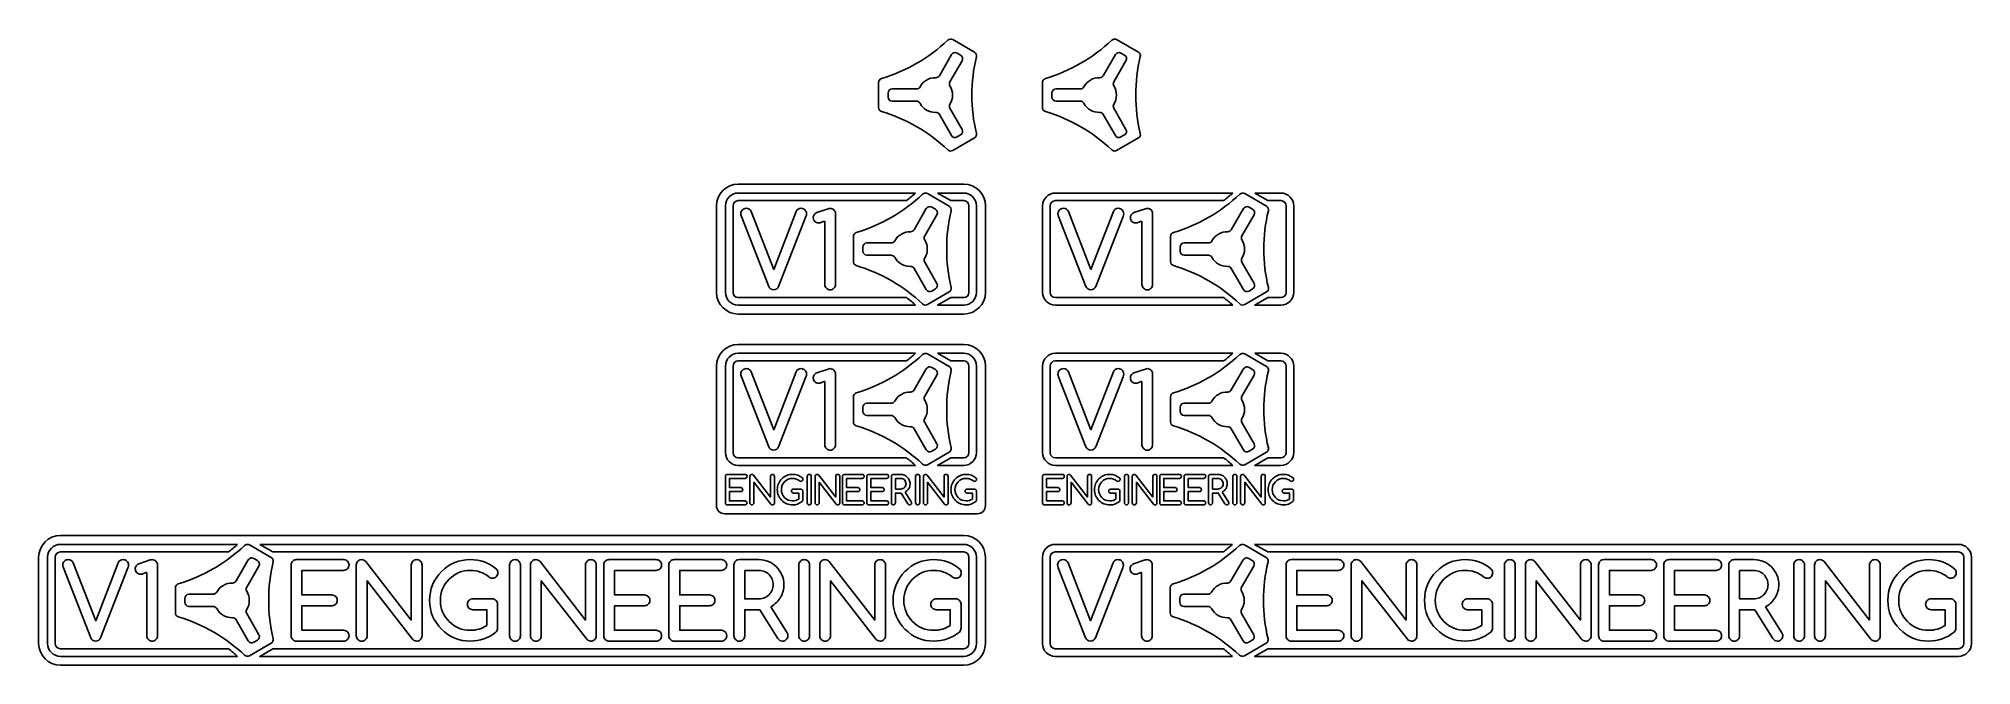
# Model space of a CAD drawing. Extents: x -584 to 559, y 282 to 652.
import ezdxf

# ---------------------------------------------------------------- set-up
doc = ezdxf.new("R2010")
doc.units = 0
doc.layers.add('4', color=7, linetype='CONTINUOUS')

msp = doc.modelspace()

# ---------------------------------------------------------------- linework, layer by layer
at = {"layer": '4', "color": 7}
for points in [[(-30.611329, 644.521629), (-43.474963, 651.94843)], [(66.338588, 644.52155), (53.475289, 651.948483)], [(-51.375974, 630.637539), (-44.188274, 643.087058)], [(-40.897167, 643.968915), (-38.810711, 642.764267)], [(45.573963, 630.637645), (52.761637, 643.087005)], [(56.052911, 643.969126), (58.139603, 642.764029)], [(-37.928865, 639.473194), (-45.116612, 627.023675)], [(59.021205, 639.473273), (51.833529, 627.023913)], [(-87.336178, 626.62516), (-87.336178, 611.771504)], [(-81.714591, 617.99371), (-81.714591, 620.402953)], [(-79.30534, 622.812196), (-64.929882, 622.812196)], [(9.613884, 626.624974), (9.613884, 611.77161)], [(15.235246, 617.993975), (15.235246, 620.403112)], [(17.644918, 622.812276), (32.020267, 622.812276)], [(-64.929882, 615.584468), (-79.30534, 615.584468)], [(-44.188274, 595.309605), (-51.375974, 607.759124)], [(-45.116612, 611.373015), (-37.928865, 598.92347)], [(32.020267, 615.584282), (17.644918, 615.584282)], [(52.761637, 595.309553), (45.573963, 607.758939)], [(51.833529, 611.373174), (59.021205, 598.923285)], [(-38.810711, 595.632397), (-40.897167, 594.427776)], [(58.139603, 595.632529), (56.052911, 594.427961)], [(-43.474963, 586.448233), (-30.611329, 593.875088)], [(53.475289, 586.448075), (66.338588, 593.875035)], [(-36.937797, 566.611045), (-170.376165, 566.611045)], [(-65.390324, 561.319378), (-170.376165, 561.319378)], [(-45.528487, 553.533829), (-58.391785, 560.960233)], [(-52.399904, 561.319378), (-44.609681, 556.821462), (-36.937797, 556.821462)], [(-36.937797, 561.319378), (-52.399904, 561.319378)], [(122.230266, 561.319378), (17.247526, 561.319378)], [(142.095204, 553.533564), (129.231903, 560.960498)], [(135.224303, 561.319378), (143.015044, 556.821462), (150.685892, 556.821462)], [(150.685892, 561.319378), (135.224303, 561.319378)], [(-183.214656, 553.772562), (-183.214656, 502.648024)], [(-177.922989, 553.772562), (-177.922989, 502.648024)], [(-173.425072, 502.648024), (-173.425072, 553.772562)], [(-170.376165, 556.821462), (-70.819449, 556.821462)], [(-162.675874, 550.391372), (-149.373283, 516.171831), (-136.070695, 550.391372)], [(-123.941864, 549.759362), (-117.049799, 552.046685)], [(-112.836309, 549.097242), (-112.836309, 507.26331)], [(-66.293111, 539.649395), (-59.105435, 552.099284)], [(-55.814164, 552.980876), (-53.727469, 551.776307)], [(-33.888886, 553.772562), (-33.888886, 502.648024)], [(-29.39097, 502.648024), (-29.39097, 553.772562)], [(-24.099304, 502.648024), (-24.099304, 553.772562)], [(9.7007, 553.772562), (9.7007, 502.648024)], [(14.198616, 502.648024), (14.198616, 553.772562)], [(17.247526, 556.821462), (116.79804, 556.821462)], [(24.94775, 550.391372), (38.250339, 516.171831), (51.552927, 550.391372)], [(63.681758, 549.759362), (70.573823, 552.046685)], [(74.787313, 549.097242), (74.787313, 507.26331)], [(121.330598, 539.649659), (128.518269, 552.09902)], [(131.809527, 552.98114), (133.896216, 551.776545)], [(153.734802, 553.772562), (153.734802, 502.648024)], [(158.232718, 502.648024), (158.232718, 553.772562)], [(-152.292629, 506.149732), (-168.454374, 547.472039)], [(-130.292195, 547.472039), (-146.453937, 506.149732)], [(-119.126447, 507.26331), (-119.126447, 544.733258)], [(-52.845869, 548.485023), (-60.033546, 536.035663)], [(35.330993, 506.149732), (19.16925, 547.472039)], [(57.331427, 547.472039), (41.169685, 506.149732)], [(68.497175, 507.26331), (68.497175, 544.733258)], [(134.777835, 548.485288), (127.590164, 536.035901)], [(-102.25319, 535.637227), (-102.25319, 520.78336)], [(-96.63131, 527.005725), (-96.63131, 529.414888)], [(-94.222155, 531.824025), (-79.846805, 531.824025)], [(85.370522, 535.636962), (85.370522, 520.783624)], [(90.991859, 527.005963), (90.991859, 529.415126)], [(93.401552, 531.82429), (107.776894, 531.82429)], [(-79.846805, 524.596561), (-94.222155, 524.596561)], [(-59.105435, 504.321831), (-66.293111, 516.771192)], [(-60.033546, 520.384924), (-52.845869, 507.935563)], [(107.776894, 524.596297), (93.401552, 524.596297)], [(128.518269, 504.321567), (121.330598, 516.770927)], [(127.590164, 520.385188), (134.777835, 507.935299)], [(-53.727469, 504.644305), (-55.814164, 503.43971)], [(133.896216, 504.644544), (131.809527, 503.439975)], [(-70.819449, 499.599125), (-170.376165, 499.599125)], [(-170.376165, 495.101208), (-65.390324, 495.101208)], [(-58.391785, 495.460353), (-45.528487, 502.887287)], [(-36.937797, 499.599125), (-44.608647, 499.599125), (-52.398869, 495.101208), (-36.937797, 495.101208)], [(116.798556, 499.599125), (17.247526, 499.599125)], [(17.247526, 495.101208), (122.230782, 495.101208)], [(129.231903, 495.460089), (142.095204, 502.887022)], [(150.685892, 499.599125), (143.015044, 499.599125), (135.224303, 495.101208), (150.685892, 495.101208)], [(-170.376165, 489.809541), (-36.937797, 489.809541)], [(-36.937797, 471.92175), (-170.376165, 471.92175)], [(-183.214656, 459.083251), (-183.214656, 417.607747), (-183.214656, 407.95924), (-183.214656, 376.686215)], [(-177.922989, 459.083251), (-177.922989, 407.95924)], [(-173.425072, 407.95924), (-173.425072, 459.083251)], [(-65.390324, 466.630083), (-170.376165, 466.630083)], [(-170.376165, 462.132161), (-70.819449, 462.132161)], [(-123.941864, 455.070303), (-117.049799, 457.357626)], [(-66.293111, 444.9606), (-59.105435, 457.409968)], [(-45.528487, 458.844507), (-58.391785, 466.271441)], [(-55.814164, 458.292086), (-53.727469, 457.086991)], [(-52.398869, 466.630083), (-44.608131, 462.132161), (-36.937797, 462.132161)], [(-36.937797, 466.630083), (-52.398869, 466.630083)], [(-33.888886, 459.083251), (-33.888886, 407.95924)], [(-29.39097, 407.95924), (-29.39097, 459.083251)], [(-24.099304, 376.686215), (-24.099304, 407.95924), (-24.099304, 417.607747), (-24.099304, 459.083251)], [(9.7007, 459.083251), (9.7007, 407.95924)], [(14.198616, 407.95924), (14.198616, 459.083251)], [(122.232849, 466.630083), (17.247526, 466.630083)], [(17.247526, 462.132161), (116.804239, 462.132161)], [(63.681756, 455.070318), (70.573821, 457.357641)], [(121.33058, 444.9606), (128.518253, 457.409968)], [(142.095201, 458.844507), (129.231906, 466.271441)], [(131.809524, 458.292086), (133.896219, 457.087507)], [(135.225338, 466.630083), (143.016076, 462.132161), (150.685892, 462.132161)], [(150.685892, 466.630083), (135.225338, 466.630083)], [(153.734802, 459.083251), (153.734802, 407.95924)], [(158.232718, 407.95924), (158.232718, 459.083251)], [(-152.292629, 411.460683), (-168.454374, 452.782977)], [(-162.675874, 455.702326), (-149.373283, 421.482769), (-136.070695, 455.702326)], [(-130.292195, 452.782977), (-146.453937, 411.460683)], [(-119.126447, 412.574248), (-119.126447, 450.044209)], [(-112.836309, 454.40818), (-112.836309, 412.574248)], [(-52.845869, 453.796236), (-60.033546, 441.346865)], [(35.33099, 411.460699), (19.169248, 452.782996)], [(24.947748, 455.702342), (38.250336, 421.482785), (51.552925, 455.702342)], [(57.331425, 452.782996), (41.169683, 411.460699)], [(68.497172, 412.574264), (68.497172, 450.044227)], [(74.78731, 454.408199), (74.78731, 412.574264)], [(134.777819, 453.796236), (127.590145, 441.346865)], [(-102.25319, 440.947924), (-102.25319, 426.094567)], [(-96.63131, 432.316927), (-96.63131, 434.726083)], [(-94.222155, 437.135238), (-79.846805, 437.135238)], [(85.370501, 440.947924), (85.370501, 426.094567)], [(90.991862, 432.316927), (90.991862, 434.726083)], [(93.401534, 437.135238), (107.776883, 437.135238)], [(-79.846805, 429.907256), (-94.222155, 429.907256)], [(-60.033546, 425.696142), (-52.845869, 413.246255)], [(107.776883, 429.907256), (93.401534, 429.907256)], [(127.590145, 425.696142), (134.777819, 413.246255)], [(-59.105435, 409.632523), (-66.293111, 422.081891)], [(128.518253, 409.632523), (121.33058, 422.081891)], [(-70.819449, 404.91033), (-170.376165, 404.91033)], [(-170.376165, 400.412413), (-65.390324, 400.412413)], [(-58.391785, 400.771048), (-45.528487, 408.197987)], [(-53.727469, 409.9555), (-55.814164, 408.750923)], [(-36.937797, 404.91033), (-44.608647, 404.91033), (-52.398869, 400.412413), (-36.937797, 400.412413)], [(116.804239, 404.91033), (17.247526, 404.91033)], [(17.247526, 400.412413), (122.233367, 400.412413)], [(129.231906, 400.771048), (142.095201, 408.197987)], [(133.896219, 409.9555), (131.809524, 408.750923)], [(150.685892, 404.91033), (143.016076, 404.91033), (135.225338, 400.412413), (150.685892, 400.412413)], [(-177.923137, 378.272529), (-177.923137, 393.925287)], [(-176.727755, 395.12067), (-166.296343, 395.12067)], [(-166.296343, 392.729903), (-175.53237, 392.729903), (-175.53237, 387.294292), (-168.901375, 387.294292)], [(-163.477041, 378.272529), (-163.477041, 393.925287)], [(-161.356926, 394.680861), (-151.297661, 381.745908), (-151.297661, 393.925287)], [(-151.015732, 377.494403), (-161.086273, 390.429353), (-161.086273, 378.272529)], [(-148.906894, 393.925287), (-148.906894, 378.272529)], [(-129.498826, 378.272529), (-129.498826, 393.925287)], [(-127.108058, 393.925287), (-127.108058, 378.272529)], [(-124.863894, 378.272529), (-124.863894, 393.925287)], [(-122.74378, 394.680861), (-112.684515, 381.745908), (-112.684515, 393.925287)], [(-112.402586, 377.494403), (-122.473127, 390.429353), (-122.473127, 378.272529)], [(-110.293748, 393.925287), (-110.293748, 378.272529)], [(-108.635998, 378.272529), (-108.635998, 393.925287)], [(-107.440616, 395.12067), (-97.009204, 395.12067)], [(-97.009204, 392.729903), (-106.245231, 392.729903), (-106.245231, 387.294292), (-99.614236, 387.294292)], [(-94.201181, 378.272529), (-94.201181, 393.925287)], [(-93.005796, 395.12067), (-82.574384, 395.12067)], [(-82.574384, 392.729903), (-91.810414, 392.729903), (-91.810414, 387.294292), (-85.179419, 387.294292)], [(-79.77764, 378.272529), (-79.77764, 393.925287)], [(-78.582255, 395.12067), (-74.229256, 395.12067)], [(-77.386873, 392.729903), (-77.386873, 386.425948), (-74.229256, 386.425948)], [(-74.229256, 392.729903), (-77.386873, 392.729903)], [(-65.399203, 378.272529), (-65.399203, 393.925287)], [(-63.008436, 393.925287), (-63.008436, 378.272529)], [(-60.764272, 378.272529), (-60.764272, 393.925287)], [(-58.644158, 394.680861), (-48.584892, 381.745908), (-48.584892, 393.925287)], [(-48.302963, 377.494403), (-58.373505, 390.429353), (-58.373505, 378.272529)], [(-46.194125, 393.925287), (-46.194125, 378.272529)], [(9.70048, 378.272545), (9.70048, 393.925303)], [(10.895863, 395.120685), (21.327276, 395.120685)], [(21.327276, 392.729918), (12.091246, 392.729918), (12.091246, 387.294308), (18.722242, 387.294308)], [(24.146577, 378.272545), (24.146577, 393.925303)], [(26.266691, 394.680877), (36.325956, 381.745924), (36.325956, 393.925303)], [(36.607885, 377.494419), (26.537343, 390.429369), (26.537343, 378.272545)], [(38.716723, 393.925303), (38.716723, 378.272545)], [(58.124791, 378.272545), (58.124791, 393.925303)], [(60.515558, 393.925303), (60.515558, 378.272545)], [(62.759722, 378.272545), (62.759722, 393.925303)], [(64.879836, 394.680877), (74.939102, 381.745924), (74.939102, 393.925303)], [(75.221031, 377.494419), (65.150489, 390.429369), (65.150489, 378.272545)], [(77.329869, 393.925303), (77.329869, 378.272545)], [(78.987618, 378.272545), (78.987618, 393.925303)], [(80.183, 395.120685), (90.614415, 395.120685)], [(90.614415, 392.729918), (81.378385, 392.729918), (81.378385, 387.294308), (88.009381, 387.294308)], [(93.422436, 378.272545), (93.422436, 393.925303)], [(94.61782, 395.120685), (105.049233, 395.120685)], [(105.049233, 392.729918), (95.813203, 392.729918), (95.813203, 387.294308), (102.444198, 387.294308)], [(107.845976, 378.272545), (107.845976, 393.925303)], [(109.041361, 395.120686), (113.39436, 395.120686)], [(110.236743, 392.729918), (110.236743, 386.425964), (113.39436, 386.425964)], [(113.39436, 392.729918), (110.236743, 392.729918)], [(122.224416, 378.272545), (122.224416, 393.925303)], [(124.615183, 393.925303), (124.615183, 378.272545)], [(126.859345, 378.272545), (126.859345, 393.925303)], [(128.979459, 394.680877), (139.038724, 381.745924), (139.038724, 393.925303)], [(139.320656, 377.494419), (129.250112, 390.429369), (129.250112, 378.272545)], [(141.429491, 393.925303), (141.429491, 378.272545)], [(-168.901375, 384.903525), (-175.53237, 384.903525), (-175.53237, 379.467912), (-166.296343, 379.467912)], [(-137.663523, 386.425948), (-133.344354, 386.425948)], [(-134.551015, 380.539247), (-134.551015, 384.035181), (-137.663523, 384.035181)], [(-132.160248, 385.230563), (-132.160248, 379.941556)], [(-99.614236, 384.903525), (-106.245231, 384.903525), (-106.245231, 379.467912), (-97.009204, 379.467912)], [(-85.179419, 384.903525), (-91.810414, 384.903525), (-91.810414, 379.467912), (-82.574384, 379.467912)], [(-70.045413, 377.663559), (-74.026265, 384.035181), (-77.386873, 384.035181), (-77.386873, 378.272529)], [(-71.612945, 384.689257), (-68.015517, 378.926606)], [(-34.95076, 386.425948), (-30.63159, 386.425948)], [(-31.838252, 380.539247), (-31.838252, 384.035181), (-34.95076, 384.035181)], [(-29.447485, 385.230563), (-29.447485, 379.941556)], [(18.722242, 384.903541), (12.091246, 384.903541), (12.091246, 379.46793), (21.327276, 379.46793)], [(49.960093, 386.425964), (54.279263, 386.425964)], [(53.072601, 380.539263), (53.072601, 384.035197), (49.960093, 384.035197)], [(55.463369, 385.230579), (55.463369, 379.941571)], [(88.009381, 384.903541), (81.378385, 384.903541), (81.378385, 379.46793), (90.614415, 379.46793)], [(102.444198, 384.903541), (95.813203, 384.903541), (95.813203, 379.46793), (105.049233, 379.46793)], [(117.578203, 377.663578), (113.597351, 384.035197), (110.236743, 384.035197), (110.236743, 378.272545)], [(116.010671, 384.689273), (119.6081, 378.926624)], [(152.672857, 386.425964), (156.992026, 386.425964)], [(155.785365, 380.539263), (155.785365, 384.035197), (152.672857, 384.035197)], [(158.176132, 385.230579), (158.176132, 379.941571)], [(-178.347254, 371.81881), (-28.966708, 371.81881)], [(-166.296343, 377.077145), (-176.727755, 377.077145)], [(-97.009204, 377.077145), (-107.440616, 377.077145)], [(-82.574384, 377.077145), (-93.005796, 377.077145)], [(21.327276, 377.077163), (10.895863, 377.077163)], [(90.614415, 377.077163), (80.183, 377.077163)], [(105.049233, 377.077163), (94.61782, 377.077163)], [(-36.945033, 359.061448), (-571.329979, 359.061448)], [(-584.16227, 346.229157), (-584.16227, 295.164574)], [(-578.870604, 346.229157), (-578.870604, 295.164574)], [(-574.372687, 295.164574), (-574.372687, 346.229157)], [(-466.489865, 353.769782), (-571.329979, 353.769782)], [(-571.329979, 349.271865), (-471.9252, 349.271865)], [(-525.001199, 342.246058), (-518.109121, 344.533381)], [(-467.352354, 332.136477), (-460.164683, 344.585848)], [(-446.587721, 346.020385), (-459.451022, 353.447321)], [(-456.873398, 345.467448), (-454.787238, 344.262869)], [(-453.395583, 353.769782), (-445.60535, 349.271865), (-36.945033, 349.271865)], [(-36.945033, 353.769782), (-453.395583, 353.769782)], [(-431.609288, 344.774105), (-403.770148, 344.774105)], [(-390.587944, 343.600347), (-363.741996, 309.079829), (-363.741996, 341.583891)], [(-287.538028, 343.600347), (-260.692085, 309.079829), (-260.692085, 341.583891)], [(-246.697283, 344.774105), (-218.858155, 344.774105)], [(-208.173942, 344.774105), (-180.334812, 344.774105)], [(-169.68071, 344.774105), (-158.063517, 344.774105)], [(-116.470359, 343.600347), (-89.624411, 309.079829), (-89.624411, 341.583891)], [(-33.902325, 346.229157), (-33.902325, 295.164574)], [(-29.404408, 295.164574), (-29.404408, 346.229157)], [(-24.11274, 295.164574), (-24.11274, 346.229157)], [(9.613884, 346.229157), (9.613884, 295.164574)], [(14.1118, 295.164574), (14.1118, 346.229157)], [(121.99462, 353.769782), (17.154509, 353.769782)], [(17.154509, 349.271865), (116.559812, 349.271865)], [(63.483366, 342.246082), (70.375431, 344.533405)], [(121.132142, 332.136477), (128.319816, 344.585848)], [(141.896764, 346.020385), (129.033468, 353.447321)], [(131.611087, 345.467448), (133.697782, 344.262869)], [(135.089945, 353.769782), (142.880167, 349.271865), (551.538934, 349.271865)], [(551.538934, 353.769782), (135.089945, 353.769782)], [(156.875271, 344.77412), (184.714401, 344.77412)], [(197.896604, 343.600363), (224.742552, 309.079844), (224.742552, 341.583907)], [(300.946529, 343.600363), (327.792477, 309.079844), (327.792477, 341.583907)], [(341.787268, 344.77412), (369.626409, 344.77412)], [(380.310628, 344.77412), (408.149743, 344.77412)], [(418.803852, 344.77412), (430.421045, 344.77412)], [(472.014206, 343.600363), (498.860154, 309.079844), (498.860154, 341.583907)], [(554.581642, 346.229157), (554.581642, 295.164574)], [(559.079559, 295.164574), (559.079559, 346.229157)], [(-553.351965, 298.636441), (-569.513694, 339.958736)], [(-563.735194, 342.878082), (-550.432605, 308.658527), (-537.130016, 342.878082)], [(-531.351516, 339.958736), (-547.513272, 298.636441)], [(-520.185782, 299.750006), (-520.185782, 337.219967)], [(-513.895631, 341.583939), (-513.895631, 299.750006)], [(-453.905117, 340.972114), (-461.092788, 328.522229)], [(-434.799502, 299.810149), (-434.799502, 341.583891)], [(-403.770148, 338.393678), (-428.419075, 338.393678), (-428.419075, 323.887235), (-410.722419, 323.887235)], [(-396.246059, 299.810149), (-396.246059, 341.583891)], [(-362.989601, 297.7335), (-389.865632, 332.254021), (-389.865632, 299.810149)], [(-357.361569, 341.583891), (-357.361569, 299.810149)], [(-305.565757, 299.810149), (-305.565757, 341.583891)], [(-299.18533, 341.583891), (-299.18533, 299.810149)], [(-293.196142, 299.810149), (-293.196142, 341.583891)], [(-259.939676, 297.7335), (-286.815715, 332.254021), (-286.815715, 299.810149)], [(-254.311658, 341.583891), (-254.311658, 299.810149)], [(-249.887497, 299.810149), (-249.887497, 341.583891)], [(-218.858155, 338.393678), (-243.50707, 338.393678), (-243.50707, 323.887235), (-225.810413, 323.887235)], [(-211.364155, 299.810149), (-211.364155, 341.583891)], [(-180.334812, 338.393678), (-204.983728, 338.393678), (-204.983728, 323.887235), (-187.287072, 323.887235)], [(-172.870924, 299.810149), (-172.870924, 341.583891)], [(-166.490497, 338.393678), (-166.490497, 321.569816), (-158.063517, 321.569816)], [(-158.063517, 338.393678), (-166.490497, 338.393678)], [(-134.498067, 299.810149), (-134.498067, 341.583891)], [(-128.11764, 341.583891), (-128.11764, 299.810149)], [(-122.128473, 299.810149), (-122.128473, 341.583891)], [(-88.872002, 297.7335), (-115.748046, 332.254021), (-115.748046, 299.810149)], [(-83.243984, 341.583891), (-83.243984, 299.810149)], [(35.1326, 298.636465), (18.970858, 339.958759)], [(24.749358, 342.878106), (38.051946, 308.658551), (51.354535, 342.878106)], [(57.133035, 339.958759), (40.971293, 298.636465)], [(68.298782, 299.75003), (68.298782, 337.219991)], [(74.58892, 341.583962), (74.58892, 299.75003)], [(134.579381, 340.972114), (127.391708, 328.522229)], [(153.685057, 299.810167), (153.685057, 341.583907)], [(184.714401, 338.393693), (160.065487, 338.393693), (160.065487, 323.887251), (177.762143, 323.887251)], [(192.23849, 299.810167), (192.23849, 341.583907)], [(225.494961, 297.733519), (198.618917, 332.254037), (198.618917, 299.810167)], [(231.122979, 341.583907), (231.122979, 299.810167)], [(282.9188, 299.810167), (282.9188, 341.583907)], [(289.299227, 341.583907), (289.299227, 299.810167)], [(295.288414, 299.810167), (295.288414, 341.583907)], [(328.544872, 297.733519), (301.668841, 332.254037), (301.668841, 299.810167)], [(334.172904, 341.583907), (334.172904, 299.810167)], [(338.597055, 299.810167), (338.597055, 341.583907)], [(369.626409, 338.393693), (344.977482, 338.393693), (344.977482, 323.887251), (362.674138, 323.887251)], [(377.120415, 299.810167), (377.120415, 341.583907)], [(408.149743, 338.393693), (383.500842, 338.393693), (383.500842, 323.887251), (401.197498, 323.887251)], [(415.613638, 299.810167), (415.613638, 341.583907)], [(421.994065, 338.393693), (421.994065, 321.569831), (430.421045, 321.569831)], [(430.421045, 338.393693), (421.994065, 338.393693)], [(453.986477, 299.810167), (453.986477, 341.583907)], [(460.366904, 341.583907), (460.366904, 299.810167)], [(466.356091, 299.810167), (466.356091, 341.583907)], [(499.61255, 297.733519), (472.736519, 332.254037), (472.736519, 299.810167)], [(505.240581, 341.583907), (505.240581, 299.810167)], [(-503.31243, 328.123804), (-503.31243, 313.270445)], [(-497.691066, 319.492289), (-497.691066, 321.901444)], [(-495.2814, 324.311116), (-480.906058, 324.311116)], [(-327.355517, 321.569816), (-315.828601, 321.569816)], [(-53.237905, 321.569816), (-41.711002, 321.569816)], [(85.172063, 328.123804), (85.172063, 313.270445)], [(90.79394, 319.492289), (90.79394, 321.90196)], [(93.203096, 324.311116), (107.578446, 324.311116)], [(261.12905, 321.569831), (272.655956, 321.569831)], [(535.246659, 321.569831), (546.77355, 321.569831)], [(-480.906058, 317.083133), (-495.2814, 317.083133)], [(-460.164683, 296.808403), (-467.352354, 309.257771)], [(-461.092788, 312.871504), (-453.905117, 300.422135)], [(-410.722419, 317.506808), (-428.419075, 317.506808), (-428.419075, 303.000362), (-403.770148, 303.000362)], [(-319.048924, 305.859519), (-319.048924, 315.189388), (-327.355518, 315.189388)], [(-312.668497, 318.379602), (-312.668497, 304.264412)], [(-225.810413, 317.506808), (-243.50707, 317.506808), (-243.50707, 303.000362), (-218.858155, 303.000362)], [(-187.287072, 317.506808), (-204.983728, 317.506808), (-204.983728, 303.000362), (-180.334812, 303.000362)], [(-146.89777, 298.184946), (-157.521783, 315.189388), (-166.490497, 315.189388), (-166.490497, 299.810149)], [(-151.081163, 316.934977), (-141.480426, 301.555737)], [(-44.931311, 305.859519), (-44.931311, 315.189388), (-53.237905, 315.189388)], [(-38.550884, 318.379602), (-38.550884, 304.264412)], [(107.578446, 317.083133), (93.203096, 317.083133)], [(128.319816, 296.808403), (121.132142, 309.257771)], [(127.391708, 312.871504), (134.579381, 300.422135)], [(177.762143, 317.506824), (160.065487, 317.506824), (160.065487, 303.000381), (184.714401, 303.000381)], [(269.435633, 305.859535), (269.435633, 315.189404), (261.12905, 315.189404)], [(275.81606, 318.379618), (275.81606, 304.264428)], [(362.674138, 317.506824), (344.977482, 317.506824), (344.977482, 303.000381), (369.626409, 303.000381)], [(401.197498, 317.506824), (383.500842, 317.506824), (383.500842, 303.000381), (408.149743, 303.000381)], [(441.586779, 298.184964), (430.962779, 315.189404), (421.994065, 315.189404), (421.994065, 299.810167)], [(437.403399, 316.934993), (447.004123, 301.555756)], [(543.553253, 305.859535), (543.553253, 315.189404), (535.246659, 315.189404)], [(549.93368, 318.379618), (549.93368, 304.264428)], [(-471.924671, 292.121865), (-571.329979, 292.121865)], [(-571.329979, 287.623948), (-466.488833, 287.623948)], [(-459.451022, 287.946928), (-446.587721, 295.373864)], [(-454.787238, 297.130862), (-456.873398, 295.926285)], [(-36.945033, 292.121865), (-445.60535, 292.121865), (-453.395583, 287.623948), (-36.945033, 287.623948)], [(-403.770148, 296.619935), (-431.609288, 296.619935)], [(-218.858155, 296.619935), (-246.697283, 296.619935)], [(-180.334812, 296.619935), (-208.173942, 296.619935)], [(116.560327, 292.121865), (17.154509, 292.121865)], [(17.154509, 287.623948), (121.995136, 287.623948)], [(129.033468, 287.946928), (141.896764, 295.373864)], [(133.697782, 297.13138), (131.611087, 295.926285)], [(551.538934, 292.121865), (142.879133, 292.121865), (135.088913, 287.623948), (551.538934, 287.623948)], [(184.714401, 296.619954), (156.875271, 296.619954)], [(369.626409, 296.619954), (341.787268, 296.619954)], [(408.149743, 296.619954), (380.310628, 296.619954)], [(-571.329979, 282.332282), (-36.945033, 282.332282)]]:
    msp.add_lwpolyline(points, dxfattribs=at)
for points in [[(52.180794, 652.269396)], [(54.912927, 644.291071)], [(-46.331209, 586.780629)], [(-59.68628, 561.281675)], [(127.937429, 561.281411)], [(-56.954147, 553.30335)], [(130.669543, 553.303085)], [(-149.373283, 504.133289)], [(-119.126447, 507.26331)], [(38.250339, 504.133289)], [(68.497175, 507.26331)], [(-59.68628, 466.592354)], [(-56.954147, 458.614029)], [(127.937411, 466.592354)], [(130.669543, 458.614029)], [(-119.126447, 412.574248)], [(68.497172, 412.574264)], [(-149.373283, 409.444227)], [(38.250336, 409.444243)], [(-163.477041, 378.272529)], [(-124.863894, 378.272529)], [(-79.77764, 378.272529)], [(-60.764272, 378.272529)], [(24.146577, 378.272545)], [(62.759722, 378.272545)], [(107.845976, 378.272545)], [(126.859345, 378.272545)], [(-460.745522, 353.768231)], [(-458.013382, 345.789909)], [(127.738973, 353.768231)], [(130.471106, 345.789909)], [(-520.185782, 299.750006)], [(-396.246059, 299.810149)], [(-293.196142, 299.810149)], [(-172.870924, 299.810149)], [(-122.128473, 299.810149)], [(68.298782, 299.75003)], [(192.23849, 299.810167)], [(295.288414, 299.810167)], [(415.613638, 299.810167)], [(466.356091, 299.810167)], [(-550.432605, 296.619986)], [(38.051946, 296.620009)]]:
    msp.add_lwpolyline(points, close=True, dxfattribs=at)
for points in [[(-43.474963, 651.94843), (-44.39607, 652.480216), (-45.55685, 652.34512), (-46.331209, 651.616034)], [(52.180794, 652.269397), (51.612117, 652.24823), (51.054709, 652.026324), (50.619133, 651.616193)], [(53.475289, 651.948483), (53.072305, 652.181131), (52.623098, 652.285933), (52.180794, 652.269396)], [(-46.331209, 651.616034), (-57.490286, 641.109113), (-70.941401, 633.343116), (-85.620251, 628.932512)], [(-44.188274, 643.087058), (-43.523006, 644.239398), (-42.049509, 644.634209), (-40.897167, 643.968915)], [(-38.810711, 642.764267), (-37.658368, 642.098972), (-37.263559, 640.625507), (-37.928865, 639.473194)], [(-29.471104, 596.514783), (-32.990832, 611.432335), (-32.990832, 626.964329), (-29.471104, 641.881881)], [(-29.471104, 641.881881), (-29.226851, 642.917011), (-29.690269, 643.989843), (-30.611329, 644.521629)], [(50.619133, 651.616193), (39.460056, 641.109245), (26.008908, 633.342957), (11.330058, 628.932326)], [(52.761637, 643.087005), (53.219009, 643.879247), (54.058521, 644.31327), (54.912927, 644.291071)], [(54.912927, 644.291071), (55.301293, 644.281017), (55.692802, 644.177036), (56.052911, 643.969126)], [(58.139603, 642.764029), (59.291945, 642.098734), (59.68651, 640.625587), (59.021205, 639.473273)], [(67.479085, 596.51465), (63.959356, 611.432203), (63.959356, 626.964355), (67.479085, 641.881908)], [(67.479085, 641.881908), (67.723337, 642.917037), (67.259647, 643.98979), (66.338588, 644.52155)], [(-85.620251, 628.932512), (-86.638768, 628.626442), (-87.336178, 627.688732), (-87.336178, 626.62516)], [(-62.811369, 624.074179), (-60.973954, 627.467117), (-57.385281, 629.539069), (-53.528195, 629.433844)], [(-53.528195, 629.433844), (-52.644249, 629.409767), (-51.818127, 629.871756), (-51.375974, 630.637539)], [(11.330058, 628.932326), (10.311542, 628.626283), (9.613884, 627.688546), (9.613884, 626.624974)], [(34.138484, 624.074206), (35.975899, 627.467143), (39.564553, 629.539307), (43.421639, 629.434082)], [(43.421639, 629.434082), (44.305585, 629.410005), (45.13181, 629.871862), (45.573963, 630.637645)], [(-81.714591, 620.402953), (-81.714591, 621.733543), (-80.635954, 622.812196), (-79.30534, 622.812196)], [(-79.30534, 615.584468), (-80.635954, 615.584468), (-81.714591, 616.663121), (-81.714591, 617.99371)], [(-64.929882, 622.812196), (-64.045584, 622.812196), (-63.232422, 623.296622), (-62.811369, 624.074179)], [(-45.116612, 627.023675), (-45.55871, 626.257892), (-45.545835, 625.311424), (-45.083309, 624.55797)], [(-45.083309, 624.55797), (-43.063636, 621.270284), (-43.063636, 617.12638), (-45.083309, 613.838694)], [(15.235246, 620.403112), (15.235246, 621.733702), (16.314304, 622.812276), (17.644918, 622.812276)], [(17.644918, 615.584282), (16.314304, 615.584282), (15.235246, 616.663385), (15.235246, 617.993975)], [(32.020267, 622.812276), (32.904565, 622.812276), (33.717431, 623.296622), (34.138484, 624.074206)], [(51.833529, 627.023913), (51.391431, 626.25813), (51.404075, 625.311371), (51.866602, 624.557917)], [(51.866602, 624.557917), (53.886275, 621.270231), (53.886275, 617.126353), (51.866602, 613.838667)], [(-87.336178, 611.771504), (-87.336178, 610.707959), (-86.638768, 609.770222), (-85.620251, 609.464179)], [(-85.620251, 609.464179), (-70.941401, 605.053548), (-57.490286, 597.287551), (-46.331209, 586.780629)], [(-62.811369, 614.322484), (-63.232422, 615.100068), (-64.045584, 615.584468), (-64.929882, 615.584468)], [(-53.528195, 608.962873), (-57.385281, 608.857622), (-60.973954, 610.929547), (-62.811369, 614.322484)], [(-51.375974, 607.759124), (-51.818127, 608.524934), (-52.644249, 608.986976), (-53.528195, 608.962873)], [(-45.083309, 613.838694), (-45.54615, 613.085266), (-45.559075, 612.138772), (-45.116612, 611.373015)], [(9.613884, 611.77161), (9.613884, 610.708064), (10.311542, 609.770328), (11.330058, 609.464258)], [(11.330058, 609.464258), (26.008908, 605.053654), (39.460056, 597.287313), (50.619133, 586.780365)], [(34.138484, 614.322352), (33.717431, 615.099936), (32.904565, 615.584282), (32.020267, 615.584282)], [(43.421639, 608.963005), (39.564553, 608.857754), (35.975899, 610.929415), (34.138484, 614.322352)], [(45.573963, 607.758939), (45.13181, 608.524749), (44.305585, 608.987082), (43.421639, 608.963005)], [(51.866602, 613.838667), (51.403761, 613.08524), (51.391066, 612.138958), (51.833529, 611.373174)], [(-40.897167, 594.427776), (-42.049509, 593.762454), (-43.523006, 594.157266), (-44.188274, 595.309605)], [(-37.928865, 598.92347), (-37.263559, 597.771157), (-37.658368, 596.297692), (-38.810711, 595.632397)], [(-30.611329, 593.875088), (-29.690269, 594.406847), (-29.226851, 595.479653), (-29.471104, 596.514783)], [(56.052911, 594.427961), (54.900568, 593.76264), (53.426905, 594.157213), (52.761637, 595.309553)], [(59.021205, 598.923285), (59.68651, 597.770971), (59.291945, 596.297851), (58.139603, 595.632529)], [(66.338588, 593.875035), (67.259647, 594.406794), (67.723337, 595.479521), (67.479085, 596.51465)], [(-46.331209, 586.780629), (-45.55685, 586.051544), (-44.39607, 585.916447), (-43.474963, 586.448233)], [(50.619133, 586.780365), (51.393492, 586.051305), (52.554182, 585.916289), (53.475289, 586.448075)], [(-170.376165, 566.611045), (-177.358254, 566.611045), (-183.214656, 560.754652), (-183.214656, 553.772562)], [(-170.376165, 561.319378), (-174.518201, 561.319378), (-177.922989, 557.914588), (-177.922989, 553.772562)], [(-61.247941, 560.627969), (-72.407034, 550.121021), (-85.85817, 542.355209), (-100.537015, 537.944579)], [(-70.819449, 556.821462), (-68.957685, 558.251005), (-67.146977, 559.751484), (-65.390324, 561.319378)], [(-59.68628, 561.281675), (-60.254954, 561.260509), (-60.812365, 561.038073), (-61.247941, 560.627969)], [(-58.391785, 560.960233), (-58.794764, 561.192881), (-59.243976, 561.298185), (-59.68628, 561.281675)], [(-24.099304, 553.772562), (-24.099304, 560.754652), (-29.955707, 566.611045), (-36.937797, 566.611045)], [(-29.39097, 553.772562), (-29.39097, 557.914588), (-32.79576, 561.319378), (-36.937797, 561.319378)], [(17.247526, 561.319378), (13.105489, 561.319378), (9.7007, 557.914588), (9.7007, 553.772562)], [(126.37525, 560.628207), (115.216157, 550.121259), (101.765534, 542.354945), (87.086689, 537.944314)], [(116.79804, 556.821462), (118.660439, 558.251482), (120.472981, 559.751008), (122.230266, 561.319378)], [(127.937429, 561.281411), (127.368734, 561.260244), (126.810807, 561.038338), (126.37525, 560.628207)], [(129.231903, 560.960498), (128.828943, 561.193146), (128.379733, 561.297947), (127.937429, 561.281411)], [(158.232718, 553.772562), (158.232718, 557.914588), (154.82793, 561.319378), (150.685892, 561.319378)], [(-173.425072, 553.772562), (-173.425072, 555.500556), (-172.104156, 556.821462), (-170.376165, 556.821462)], [(-168.815531, 549.097242), (-168.815531, 549.538656), (-168.735274, 549.949968), (-168.57476, 550.33118)], [(-168.454374, 547.472039), (-168.695145, 548.094022), (-168.815531, 548.635756), (-168.815531, 549.097242)], [(-168.57476, 550.33118), (-168.414246, 550.732464), (-168.193539, 551.073556), (-167.91264, 551.354456)], [(-167.91264, 551.354456), (-167.611676, 551.655428), (-167.270584, 551.886171), (-166.889364, 552.046685)], [(-166.889364, 552.046685), (-166.508143, 552.207199), (-166.086794, 552.287456), (-165.625317, 552.287456)], [(-165.625317, 552.287456), (-164.22082, 552.287456), (-163.237673, 551.655428), (-162.675874, 550.391372)], [(-136.070695, 550.391372), (-135.589153, 551.655428), (-134.606005, 552.287456), (-133.121252, 552.287456)], [(-133.121252, 552.287456), (-132.679839, 552.287456), (-132.268522, 552.207199), (-131.887301, 552.046685)], [(-131.887301, 552.046685), (-131.486017, 551.886171), (-131.144925, 551.655428), (-130.864025, 551.354456)], [(-130.864025, 551.354456), (-130.563062, 551.073556), (-130.332323, 550.732464), (-130.171809, 550.33118)], [(-129.931038, 549.097242), (-129.931038, 548.575572), (-130.051424, 548.033838), (-130.292195, 547.472039)], [(-130.171809, 550.33118), (-130.011295, 549.949968), (-129.931038, 549.538656), (-129.931038, 549.097242)], [(-125.476778, 548.525398), (-125.135686, 549.027013), (-124.624048, 549.438334), (-123.941864, 549.759362)], [(-117.049799, 552.046685), (-116.688642, 552.187126), (-116.327486, 552.257346), (-115.96633, 552.257346)], [(-115.96633, 552.257346), (-115.063439, 552.257346), (-114.321063, 551.946355), (-113.7392, 551.324373)], [(-113.7392, 551.324373), (-113.137273, 550.722445), (-112.836309, 549.980069), (-112.836309, 549.097242)], [(-59.105435, 552.099284), (-58.648066, 552.8915), (-57.808551, 553.325549), (-56.954147, 553.30335)], [(-56.954147, 553.30335), (-56.565781, 553.293296), (-56.17427, 553.188785), (-55.814164, 552.980876)], [(-53.727469, 551.776307), (-52.575129, 551.111013), (-52.180575, 549.637336), (-52.845869, 548.485023)], [(-44.387987, 505.526929), (-47.907713, 520.444481), (-47.907713, 535.976105), (-44.387987, 550.893657)], [(-44.387987, 550.893657), (-44.143724, 551.928787), (-44.607419, 553.002043), (-45.528487, 553.533829)], [(-36.937797, 556.821462), (-35.209803, 556.821462), (-33.888886, 555.500556), (-33.888886, 553.772562)], [(14.198616, 553.772562), (14.198616, 555.500556), (15.519533, 556.821462), (17.247526, 556.821462)], [(18.808094, 549.097242), (18.808094, 549.538656), (18.888351, 549.949968), (19.048864, 550.33118)], [(19.16925, 547.472039), (18.928479, 548.094022), (18.808094, 548.635756), (18.808094, 549.097242)], [(19.048864, 550.33118), (19.209378, 550.732464), (19.430085, 551.073556), (19.710984, 551.354456)], [(19.710984, 551.354456), (20.011948, 551.655428), (20.35304, 551.886171), (20.73426, 552.046685)], [(20.73426, 552.046685), (21.115481, 552.207199), (21.53683, 552.287456), (21.998307, 552.287456)], [(21.998307, 552.287456), (23.402804, 552.287456), (24.385951, 551.655428), (24.94775, 550.391372)], [(51.552927, 550.391372), (52.034469, 551.655428), (53.017617, 552.287456), (54.50237, 552.287456)], [(54.50237, 552.287456), (54.943783, 552.287456), (55.3551, 552.207199), (55.736321, 552.046685)], [(55.736321, 552.046685), (56.137605, 551.886171), (56.478697, 551.655428), (56.759597, 551.354456)], [(56.759597, 551.354456), (57.06056, 551.073556), (57.291299, 550.732464), (57.451813, 550.33118)], [(57.692584, 549.097242), (57.692584, 548.575572), (57.572198, 548.033838), (57.331427, 547.472039)], [(57.451813, 550.33118), (57.612327, 549.949968), (57.692584, 549.538656), (57.692584, 549.097242)], [(62.146844, 548.525398), (62.487936, 549.027013), (62.999574, 549.438334), (63.681758, 549.759362)], [(70.573823, 552.046685), (70.93498, 552.187126), (71.296136, 552.257346), (71.657292, 552.257346)], [(71.657292, 552.257346), (72.560183, 552.257346), (73.302559, 551.946355), (73.884422, 551.324373)], [(73.884422, 551.324373), (74.486349, 550.722445), (74.787313, 549.980069), (74.787313, 549.097242)], [(128.518269, 552.09902), (128.975628, 552.891262), (129.815151, 553.325284), (130.669543, 553.303085)], [(130.669543, 553.303085), (131.057925, 553.293031), (131.449429, 553.18905), (131.809527, 552.98114)], [(133.896216, 551.776545), (135.048556, 551.111251), (135.443129, 549.637601), (134.777835, 548.485288)], [(143.235717, 505.526664), (139.715991, 520.444217), (139.715991, 535.97637), (143.235717, 550.893922)], [(143.235717, 550.893922), (143.47998, 551.929051), (143.016272, 553.001778), (142.095204, 553.533564)], [(150.685892, 556.821462), (152.413885, 556.821462), (153.734802, 555.500556), (153.734802, 553.772562)], [(-125.95832, 546.809919), (-125.95832, 547.451975), (-125.797806, 548.023801), (-125.476778, 548.525398)], [(-125.085525, 544.55268), (-125.667388, 545.154607), (-125.95832, 545.90702), (-125.95832, 546.809919)], [(-122.828299, 543.679899), (-123.731189, 543.679899), (-124.483598, 543.970826), (-125.085525, 544.55268)], [(-121.022517, 544.041055), (-121.684637, 543.800284), (-122.286564, 543.679899), (-122.828299, 543.679899)], [(-119.126447, 544.733258), (-119.728374, 544.532615), (-120.360398, 544.301881), (-121.022517, 544.041055)], [(-100.537015, 537.944579), (-101.555529, 537.638535), (-102.25319, 536.700772), (-102.25319, 535.637227)], [(-77.728072, 533.085982), (-75.890673, 536.478919), (-72.302013, 538.551109), (-68.444917, 538.445858)], [(-68.444917, 538.445858), (-67.560971, 538.421781), (-66.735283, 538.883611), (-66.293111, 539.649395)], [(61.665302, 546.809919), (61.665302, 547.451975), (61.825816, 548.023801), (62.146844, 548.525398)], [(62.538097, 544.55268), (61.956234, 545.154607), (61.665302, 545.90702), (61.665302, 546.809919)], [(64.795323, 543.679899), (63.892433, 543.679899), (63.140024, 543.970826), (62.538097, 544.55268)], [(66.601105, 544.041055), (65.938985, 543.800284), (65.337058, 543.679899), (64.795323, 543.679899)], [(68.497175, 544.733258), (67.895248, 544.532615), (67.263224, 544.301881), (66.601105, 544.041055)], [(87.086689, 537.944314), (86.068175, 537.63827), (85.370522, 536.700508), (85.370522, 535.636962)], [(109.895121, 533.08622), (111.73252, 536.479157), (115.32117, 538.551348), (119.178266, 538.446096)], [(119.178266, 538.446096), (120.062212, 538.422019), (120.888427, 538.883876), (121.330598, 539.649659)], [(-96.63131, 529.414888), (-96.63131, 530.745478), (-95.552744, 531.824025), (-94.222155, 531.824025)], [(-94.222155, 524.596561), (-95.552744, 524.596561), (-96.63131, 525.675135), (-96.63131, 527.005725)], [(-79.846805, 531.824025), (-78.962515, 531.824025), (-78.14913, 532.308398), (-77.728072, 533.085982)], [(-60.033546, 536.035663), (-60.475638, 535.269879), (-60.463017, 534.323623), (-60.000473, 533.570169)], [(-60.000473, 533.570169), (-57.980802, 530.282483), (-57.980802, 526.138632), (-60.000473, 522.850946)], [(90.991859, 529.415126), (90.991859, 530.745716), (92.070962, 531.82429), (93.401552, 531.82429)], [(93.401552, 524.596297), (92.070962, 524.596297), (90.991859, 525.675373), (90.991859, 527.005963)], [(107.776894, 531.82429), (108.661184, 531.82429), (109.474064, 532.308636), (109.895121, 533.08622)], [(127.590164, 536.035901), (127.148071, 535.270117), (127.160692, 534.323359), (127.623237, 533.569905)], [(127.623237, 533.569905), (129.642907, 530.282219), (129.642907, 526.138368), (127.623237, 522.850682)], [(-102.25319, 520.78336), (-102.25319, 519.719814), (-101.555529, 518.782078), (-100.537015, 518.476008)], [(-100.537015, 518.476008), (-85.85817, 514.065404), (-72.407034, 506.299592), (-61.247941, 495.792644)], [(-77.728072, 523.334631), (-78.14913, 524.112215), (-78.962515, 524.596561), (-79.846805, 524.596561)], [(-68.444917, 517.974755), (-72.302013, 517.86953), (-75.890673, 519.941694), (-77.728072, 523.334631)], [(-66.293111, 516.771192), (-66.735283, 517.537002), (-67.560971, 517.998885), (-68.444917, 517.974755)], [(-60.000473, 522.850946), (-60.463335, 522.097519), (-60.476008, 521.150707), (-60.033546, 520.384924)], [(85.370522, 520.783624), (85.370522, 519.720079), (86.068175, 518.782342), (87.086689, 518.476272)], [(87.086689, 518.476272), (101.765534, 514.065668), (115.216157, 506.29983), (126.37525, 495.792882)], [(109.895121, 523.334366), (109.474064, 524.11195), (108.661184, 524.596297), (107.776894, 524.596297)], [(119.178266, 517.974993), (115.32117, 517.869768), (111.73252, 519.941429), (109.895121, 523.334366)], [(121.330598, 516.770927), (120.888427, 517.536737), (120.062212, 517.999123), (119.178266, 517.974993)], [(127.623237, 522.850682), (127.160375, 522.097254), (127.147701, 521.150972), (127.590164, 520.385188)], [(-149.373283, 504.133289), (-150.77778, 504.133289), (-151.750895, 504.805437), (-152.292629, 506.149732)], [(-146.453937, 506.149732), (-146.995671, 504.805437), (-147.968787, 504.133289), (-149.373283, 504.133289)], [(-118.223557, 505.03618), (-118.825484, 505.658162), (-119.126447, 506.400539), (-119.126447, 507.26331)], [(-115.996426, 504.133289), (-116.859188, 504.133289), (-117.601565, 504.434253), (-118.223557, 505.03618)], [(-113.769296, 505.03618), (-114.371223, 504.434253), (-115.1136, 504.133289), (-115.996426, 504.133289)], [(-112.836309, 507.26331), (-112.836309, 506.400539), (-113.147305, 505.658162), (-113.769296, 505.03618)], [(-55.814164, 503.43971), (-56.966504, 502.774416), (-58.440167, 503.169492), (-59.105435, 504.321831)], [(-52.845869, 507.935563), (-52.180575, 506.78325), (-52.575129, 505.309627), (-53.727469, 504.644305)], [(-45.528487, 502.887287), (-44.607419, 503.419046), (-44.143726, 504.4918), (-44.387987, 505.526929)], [(38.250339, 504.133289), (36.845842, 504.133289), (35.872727, 504.805437), (35.330993, 506.149732)], [(41.169685, 506.149732), (40.627951, 504.805437), (39.654835, 504.133289), (38.250339, 504.133289)], [(69.400065, 505.03618), (68.798138, 505.658162), (68.497175, 506.400539), (68.497175, 507.26331)], [(71.627196, 504.133289), (70.764434, 504.133289), (70.022057, 504.434253), (69.400065, 505.03618)], [(73.854326, 505.03618), (73.252399, 504.434253), (72.510022, 504.133289), (71.627196, 504.133289)], [(74.787313, 507.26331), (74.787313, 506.400539), (74.476317, 505.658162), (73.854326, 505.03618)], [(131.809527, 503.439975), (130.657187, 502.77468), (129.183537, 503.169227), (128.518269, 504.321567)], [(134.777835, 507.935299), (135.443129, 506.782985), (135.048556, 505.309865), (133.896216, 504.644544)], [(142.095204, 502.887022), (143.016272, 503.418782), (143.47998, 504.491535), (143.235717, 505.526664)], [(-183.214656, 502.648024), (-183.214656, 495.665935), (-177.358254, 489.809541), (-170.376165, 489.809541)], [(-177.922989, 502.648024), (-177.922989, 498.505999), (-174.518201, 495.101208), (-170.376165, 495.101208)], [(-170.376165, 499.599125), (-172.104156, 499.599125), (-173.425072, 500.92003), (-173.425072, 502.648024)], [(-65.390324, 495.101208), (-67.146977, 496.669102), (-68.957685, 498.169581), (-70.819449, 499.599125)], [(-61.247941, 495.792644), (-60.473585, 495.063584), (-59.312879, 494.928567), (-58.391785, 495.460353)], [(-36.937797, 489.809541), (-29.955707, 489.809541), (-24.099304, 495.665935), (-24.099304, 502.648024)], [(-33.888886, 502.648024), (-33.888886, 500.92003), (-35.209803, 499.599125), (-36.937797, 499.599125)], [(-36.937797, 495.101208), (-32.79576, 495.101208), (-29.39097, 498.505999), (-29.39097, 502.648024)], [(9.7007, 502.648024), (9.7007, 498.505999), (13.105489, 495.101208), (17.247526, 495.101208)], [(17.247526, 499.599125), (15.519533, 499.599125), (14.198616, 500.92003), (14.198616, 502.648024)], [(122.230782, 495.101208), (120.473483, 496.669632), (118.660974, 498.169105), (116.798556, 499.599125)], [(126.37525, 495.792882), (127.149606, 495.063822), (128.310809, 494.928303), (129.231903, 495.460089)], [(153.734802, 502.648024), (153.734802, 500.92003), (152.413885, 499.599125), (150.685892, 499.599125)], [(150.685892, 495.101208), (154.82793, 495.101208), (158.232718, 498.505999), (158.232718, 502.648024)], [(-170.376165, 471.92175), (-177.358254, 471.92175), (-183.214656, 466.06533), (-183.214656, 459.083251)], [(-24.099304, 459.083251), (-24.099304, 466.06533), (-29.955707, 471.92175), (-36.937797, 471.92175)], [(-170.376165, 466.630083), (-174.518201, 466.630083), (-177.922989, 463.225293), (-177.922989, 459.083251)], [(-173.425072, 459.083251), (-173.425072, 460.811245), (-172.104156, 462.132161), (-170.376165, 462.132161)], [(-167.91264, 456.665409), (-167.611676, 456.966373), (-167.270584, 457.197112), (-166.889364, 457.357626)], [(-166.889364, 457.357626), (-166.508143, 457.518139), (-166.086794, 457.598396), (-165.625317, 457.598396)], [(-165.625317, 457.598396), (-164.22082, 457.598396), (-163.237673, 456.966373), (-162.675874, 455.702326)], [(-136.070695, 455.702326), (-135.589153, 456.966373), (-134.606005, 457.598396), (-133.121252, 457.598396)], [(-133.121252, 457.598396), (-132.679839, 457.598396), (-132.268522, 457.518139), (-131.887301, 457.357626)], [(-131.887301, 457.357626), (-131.486017, 457.197112), (-131.144925, 456.966373), (-130.864025, 456.665409)], [(-117.049799, 457.357626), (-116.688642, 457.498075), (-116.327486, 457.5683), (-115.96633, 457.5683)], [(-115.96633, 457.5683), (-115.063439, 457.5683), (-114.321063, 457.257304), (-113.7392, 456.635313)], [(-61.247941, 465.93915), (-72.407034, 455.432231), (-85.85817, 447.665909), (-100.537015, 443.255278)], [(-70.819449, 462.132161), (-68.957685, 463.561658), (-67.146977, 465.062189), (-65.390324, 466.630083)], [(-59.68628, 466.592354), (-60.254954, 466.571187), (-60.812365, 466.349281), (-61.247941, 465.93915)], [(-58.391785, 466.271441), (-58.794764, 466.504089), (-59.243976, 466.60889), (-59.68628, 466.592354)], [(-59.105435, 457.409968), (-58.648066, 458.202202), (-57.808551, 458.63623), (-56.954147, 458.614029)], [(-56.954147, 458.614029), (-56.565781, 458.603948), (-56.17427, 458.499998), (-55.814164, 458.292086)], [(-44.387987, 456.204873), (-44.143724, 457.240002), (-44.607419, 458.312721), (-45.528487, 458.844507)], [(-29.39097, 459.083251), (-29.39097, 463.225293), (-32.79576, 466.630083), (-36.937797, 466.630083)], [(-36.937797, 462.132161), (-35.209803, 462.132161), (-33.888886, 460.811245), (-33.888886, 459.083251)], [(17.247526, 466.630083), (13.105489, 466.630083), (9.7007, 463.225293), (9.7007, 459.083251)], [(14.198616, 459.083251), (14.198616, 460.811245), (15.519533, 462.132161), (17.247526, 462.132161)], [(19.710982, 456.665425), (20.011946, 456.966389), (20.353038, 457.197128), (20.734258, 457.357641)], [(20.734258, 457.357641), (21.115479, 457.518155), (21.536828, 457.598412), (21.998305, 457.598412)], [(21.998305, 457.598412), (23.402802, 457.598412), (24.385949, 456.966389), (24.947748, 455.702342)], [(51.552925, 455.702342), (52.034466, 456.966389), (53.017614, 457.598412), (54.502368, 457.598412)], [(54.502368, 457.598412), (54.943781, 457.598412), (55.355098, 457.518155), (55.736318, 457.357641)], [(55.736318, 457.357641), (56.137603, 457.197128), (56.478695, 456.966389), (56.759594, 456.665425)], [(70.573821, 457.357641), (70.934977, 457.498091), (71.296133, 457.568316), (71.657289, 457.568316)], [(71.657289, 457.568316), (72.56018, 457.568316), (73.302557, 457.25732), (73.88442, 456.635329)], [(126.375231, 465.93915), (115.216138, 455.432221), (101.765518, 447.665906), (87.086673, 443.255278)], [(116.804239, 462.132161), (118.665826, 463.561578), (120.476351, 465.062348), (122.232849, 466.630083)], [(127.937411, 466.592354), (127.368737, 466.571187), (126.810807, 466.349281), (126.375231, 465.93915)], [(129.231906, 466.271441), (128.828927, 466.504089), (128.379712, 466.60889), (127.937411, 466.592354)], [(128.518253, 457.409968), (128.975625, 458.202202), (129.81514, 458.63623), (130.669543, 458.614029)], [(130.669543, 458.614029), (131.057909, 458.603948), (131.449419, 458.499998), (131.809524, 458.292086)], [(143.235701, 456.204873), (143.479964, 457.240002), (143.016269, 458.312721), (142.095201, 458.844507)], [(158.232718, 459.083251), (158.232718, 463.225293), (154.82793, 466.630083), (150.685892, 466.630083)], [(150.685892, 462.132161), (152.413885, 462.132161), (153.734802, 460.811245), (153.734802, 459.083251)], [(-168.815531, 454.40818), (-168.815531, 454.849595), (-168.735274, 455.260913), (-168.57476, 455.642133)], [(-168.454374, 452.782977), (-168.695145, 453.404968), (-168.815531, 453.946703), (-168.815531, 454.40818)], [(-168.57476, 455.642133), (-168.414246, 456.043418), (-168.193539, 456.38451), (-167.91264, 456.665409)], [(-130.864025, 456.665409), (-130.563062, 456.38451), (-130.332323, 456.043418), (-130.171809, 455.642133)], [(-129.931038, 454.40818), (-129.931038, 453.88651), (-130.051424, 453.344776), (-130.292195, 452.782977)], [(-130.171809, 455.642133), (-130.011295, 455.260913), (-129.931038, 454.849595), (-129.931038, 454.40818)], [(-125.95832, 452.120857), (-125.95832, 452.762913), (-125.797806, 453.334744), (-125.476778, 453.836349)], [(-125.085525, 449.863631), (-125.667388, 450.465558), (-125.95832, 451.217967), (-125.95832, 452.120857)], [(-125.476778, 453.836349), (-125.135686, 454.337955), (-124.624048, 454.749273), (-123.941864, 455.070303)], [(-122.828299, 448.990836), (-123.731189, 448.990836), (-124.483598, 449.281768), (-125.085525, 449.863631)], [(-121.022517, 449.351993), (-121.684637, 449.111222), (-122.286564, 448.990836), (-122.828299, 448.990836)], [(-119.126447, 450.044209), (-119.728374, 449.843566), (-120.360398, 449.612828), (-121.022517, 449.351993)], [(-113.7392, 456.635313), (-113.137273, 456.033386), (-112.836309, 455.291008), (-112.836309, 454.40818)], [(-53.727469, 457.086991), (-52.575129, 456.421696), (-52.180575, 454.948549), (-52.845869, 453.796236)], [(-44.387987, 410.837618), (-47.907713, 425.75517), (-47.907713, 441.287321), (-44.387987, 456.204873)], [(18.808091, 454.408199), (18.808091, 454.849612), (18.888348, 455.260929), (19.048862, 455.642149)], [(19.169248, 452.782996), (18.928477, 453.404987), (18.808091, 453.946721), (18.808091, 454.408199)], [(19.048862, 455.642149), (19.209376, 456.043434), (19.430083, 456.384526), (19.710982, 456.665425)], [(56.759594, 456.665425), (57.060558, 456.384526), (57.291296, 456.043434), (57.45181, 455.642149)], [(57.692581, 454.408199), (57.692581, 453.886529), (57.572196, 453.344794), (57.331425, 452.782996)], [(57.45181, 455.642149), (57.612324, 455.260929), (57.692581, 454.849612), (57.692581, 454.408199)], [(61.6653, 452.120876), (61.6653, 452.762931), (61.825814, 453.334762), (62.146841, 453.836368)], [(62.538094, 449.863649), (61.956231, 450.465576), (61.6653, 451.217985), (61.6653, 452.120876)], [(62.146841, 453.836368), (62.487933, 454.337974), (62.999571, 454.749291), (63.681756, 455.070318)], [(64.795321, 448.990855), (63.89243, 448.990855), (63.140021, 449.281786), (62.538094, 449.863649)], [(66.601102, 449.352011), (65.938982, 449.11124), (65.337055, 448.990855), (64.795321, 448.990855)], [(68.497172, 450.044227), (67.895245, 449.843585), (67.263222, 449.612846), (66.601102, 449.352011)], [(73.88442, 456.635329), (74.486347, 456.033402), (74.78731, 455.291025), (74.78731, 454.408199)], [(133.896219, 457.087507), (135.048559, 456.422212), (135.443113, 454.948549), (134.777819, 453.796236)], [(143.235701, 410.837618), (139.715976, 425.75517), (139.715976, 441.287321), (143.235701, 456.204873)], [(-100.537015, 443.255278), (-101.555529, 442.949232), (-102.25319, 442.011469), (-102.25319, 440.947924)], [(-96.63131, 434.726083), (-96.63131, 436.056672), (-95.552744, 437.135238), (-94.222155, 437.135238)], [(-79.846805, 437.135238), (-78.962515, 437.135238), (-78.14913, 437.619592), (-77.728072, 438.397176)], [(-77.728072, 438.397176), (-75.890673, 441.790114), (-72.302013, 443.861791), (-68.444917, 443.756539)], [(-68.444917, 443.756539), (-67.560971, 443.732462), (-66.735283, 444.194816), (-66.293111, 444.9606)], [(-60.033546, 441.346865), (-60.475638, 440.581082), (-60.463017, 439.63432), (-60.000473, 438.880866)], [(-60.000473, 438.880866), (-57.980802, 435.59318), (-57.980802, 431.449311), (-60.000473, 428.161625)], [(87.086673, 443.255278), (86.068159, 442.949232), (85.370501, 442.011469), (85.370501, 440.947924)], [(90.991862, 434.726083), (90.991862, 436.056672), (92.070944, 437.135238), (93.401534, 437.135238)], [(107.776883, 437.135238), (108.661174, 437.135238), (109.474042, 437.619592), (109.8951, 438.397176)], [(109.8951, 438.397176), (111.732499, 441.790114), (115.321159, 443.862307), (119.178255, 443.757055)], [(119.178255, 443.757055), (120.062202, 443.732978), (120.888408, 444.194816), (121.33058, 444.9606)], [(127.590145, 441.346865), (127.148053, 440.581082), (127.160674, 439.63432), (127.623218, 438.880866)], [(127.623218, 438.880866), (129.642889, 435.59318), (129.642889, 431.449311), (127.623218, 428.161625)], [(-102.25319, 426.094567), (-102.25319, 425.031022), (-101.555529, 424.093285), (-100.537015, 423.787215)], [(-100.537015, 423.787215), (-85.85817, 419.376611), (-72.407034, 411.610276), (-61.247941, 401.103327)], [(-94.222155, 429.907256), (-95.552744, 429.907256), (-96.63131, 430.986337), (-96.63131, 432.316927)], [(-77.728072, 428.645315), (-78.14913, 429.422899), (-78.962515, 429.907256), (-79.846805, 429.907256)], [(-68.444917, 423.285954), (-72.302013, 423.18073), (-75.890673, 425.252377), (-77.728072, 428.645315)], [(-66.293111, 422.081891), (-66.735283, 422.847701), (-67.560971, 423.310084), (-68.444917, 423.285954)], [(-60.000473, 428.161625), (-60.463335, 427.408197), (-60.476008, 426.461925), (-60.033546, 425.696142)], [(85.370501, 426.094567), (85.370501, 425.031022), (86.068159, 424.093285), (87.086673, 423.787215)], [(87.086673, 423.787215), (101.765518, 419.376611), (115.216138, 411.610794), (126.375231, 401.103846)], [(93.401534, 429.907256), (92.070944, 429.907256), (90.991862, 430.986337), (90.991862, 432.316927)], [(109.8951, 428.645315), (109.474042, 429.422899), (108.661174, 429.907256), (107.776883, 429.907256)], [(119.178255, 423.285954), (115.321159, 423.18073), (111.732499, 425.252377), (109.8951, 428.645315)], [(121.33058, 422.081891), (120.888408, 422.847701), (120.062202, 423.310084), (119.178255, 423.285954)], [(127.623218, 428.161625), (127.160356, 427.408197), (127.147682, 426.461925), (127.590145, 425.696142)], [(-118.223557, 410.347118), (-118.825484, 410.969109), (-119.126447, 411.711486), (-119.126447, 412.574248)], [(-112.836309, 412.574248), (-112.836309, 411.711486), (-113.147305, 410.969109), (-113.769296, 410.347118)], [(-52.845869, 413.246255), (-52.180575, 412.093942), (-52.575129, 410.620821), (-53.727469, 409.9555)], [(69.400063, 410.347134), (68.798136, 410.969125), (68.497172, 411.711502), (68.497172, 412.574264)], [(74.78731, 412.574264), (74.78731, 411.711502), (74.476315, 410.969125), (73.854323, 410.347134)], [(134.777819, 413.246255), (135.443113, 412.093942), (135.048559, 410.620821), (133.896219, 409.9555)], [(-177.922989, 407.95924), (-177.922989, 403.817204), (-174.518201, 400.412413), (-170.376165, 400.412413)], [(-170.376165, 404.91033), (-172.104156, 404.91033), (-173.425072, 406.231246), (-173.425072, 407.95924)], [(-149.373283, 409.444227), (-150.77778, 409.444227), (-151.750895, 410.116379), (-152.292629, 411.460683)], [(-146.453937, 411.460683), (-146.995671, 410.116379), (-147.968787, 409.444227), (-149.373283, 409.444227)], [(-115.996426, 409.444227), (-116.859188, 409.444227), (-117.601565, 409.745191), (-118.223557, 410.347118)], [(-113.769296, 410.347118), (-114.371223, 409.745191), (-115.1136, 409.444227), (-115.996426, 409.444227)], [(-65.390324, 400.412413), (-67.146977, 401.980313), (-68.957685, 403.480799), (-70.819449, 404.91033)], [(-61.247941, 401.103327), (-60.473585, 400.374268), (-59.312879, 400.239262), (-58.391785, 400.771048)], [(-55.814164, 408.750923), (-56.966504, 408.085629), (-58.440167, 408.480183), (-59.105435, 409.632523)], [(-45.528487, 408.197987), (-44.607419, 408.729746), (-44.143726, 409.802489), (-44.387987, 410.837618)], [(-33.888886, 407.95924), (-33.888886, 406.231246), (-35.209803, 404.91033), (-36.937797, 404.91033)], [(-36.937797, 400.412413), (-32.79576, 400.412413), (-29.39097, 403.817204), (-29.39097, 407.95924)], [(9.7007, 407.95924), (9.7007, 403.817204), (13.105489, 400.412413), (17.247526, 400.412413)], [(17.247526, 404.91033), (15.519533, 404.91033), (14.198616, 406.231246), (14.198616, 407.95924)], [(38.250336, 409.444243), (36.84584, 409.444243), (35.872724, 410.116395), (35.33099, 411.460699)], [(41.169683, 411.460699), (40.627948, 410.116395), (39.654833, 409.444243), (38.250336, 409.444243)], [(71.627193, 409.444243), (70.764431, 409.444243), (70.022054, 409.745206), (69.400063, 410.347134)], [(73.854323, 410.347134), (73.252396, 409.745206), (72.510019, 409.444243), (71.627193, 409.444243)], [(122.233367, 400.412413), (120.476711, 401.980315), (118.666006, 403.480797), (116.804239, 404.91033)], [(126.375231, 401.103846), (127.149587, 400.374787), (128.310812, 400.239262), (129.231906, 400.771048)], [(131.809524, 408.750923), (130.657185, 408.085629), (129.183522, 408.480183), (128.518253, 409.632523)], [(142.095201, 408.197987), (143.016269, 408.729746), (143.479964, 409.802489), (143.235701, 410.837618)], [(153.734802, 407.95924), (153.734802, 406.231246), (152.413885, 404.91033), (150.685892, 404.91033)], [(150.685892, 400.412413), (154.82793, 400.412413), (158.232718, 403.817204), (158.232718, 407.95924)], [(-177.923137, 393.925287), (-177.923137, 394.090686), (-177.893065, 394.244807), (-177.832919, 394.387652)], [(-177.832919, 394.387652), (-177.772774, 394.538015), (-177.690075, 394.665824), (-177.584822, 394.771078)], [(-177.584822, 394.771078), (-177.47205, 394.883849), (-177.344241, 394.970307), (-177.201396, 395.030452)], [(-177.201396, 395.030452), (-177.058551, 395.090597), (-176.900671, 395.12067), (-176.727755, 395.12067)], [(-166.296343, 395.12067), (-165.965545, 395.12067), (-165.683614, 395.004139), (-165.450552, 394.771078)], [(-165.450552, 393.079497), (-165.683614, 392.846434), (-165.965545, 392.729903), (-166.296343, 392.729903)], [(-165.450552, 394.771078), (-165.217489, 394.538016), (-165.100958, 394.256085), (-165.100958, 393.925287)], [(-165.100958, 393.925287), (-165.100958, 393.594489), (-165.217489, 393.312559), (-165.450552, 393.079497)], [(-163.477041, 393.925287), (-163.477041, 394.090686), (-163.446968, 394.244807), (-163.386823, 394.387652)], [(-163.386823, 394.387652), (-163.326678, 394.538015), (-163.243978, 394.665824), (-163.138723, 394.771078)], [(-163.138723, 394.771078), (-163.025952, 394.883849), (-162.898145, 394.970307), (-162.7553, 395.030452)], [(-162.7553, 395.030452), (-162.612455, 395.090597), (-162.454573, 395.12067), (-162.281656, 395.12067)], [(-162.281656, 395.12067), (-161.928305, 395.12067), (-161.620062, 394.974067), (-161.356926, 394.680861)], [(-151.297661, 393.925287), (-151.297661, 394.256085), (-151.18113, 394.538016), (-150.948067, 394.771078)], [(-150.948067, 394.771078), (-150.715005, 395.004139), (-150.433074, 395.12067), (-150.102276, 395.12067)], [(-150.102276, 395.12067), (-149.771478, 395.12067), (-149.489549, 395.004139), (-149.256488, 394.771078)], [(-149.256488, 394.771078), (-149.023425, 394.538016), (-148.906894, 394.256085), (-148.906894, 393.925287)], [(-147.226592, 386.098907), (-147.226592, 388.58741), (-146.34697, 390.711284), (-144.587727, 392.470529)], [(-142.907422, 390.778947), (-144.193024, 389.493345), (-144.835824, 387.933332), (-144.835824, 386.098907)], [(-144.587727, 392.470529), (-142.820965, 394.237289), (-140.693332, 395.12067), (-138.204829, 395.12067)], [(-138.204829, 392.729903), (-140.039254, 392.729903), (-141.606785, 392.079584), (-142.907422, 390.778947)], [(-138.204829, 395.12067), (-136.069679, 395.12067), (-134.141277, 394.417725), (-132.419624, 393.011835)], [(-136.017053, 392.369032), (-136.701202, 392.609612), (-137.430461, 392.729903), (-138.204829, 392.729903)], [(-134.122483, 391.331529), (-134.693861, 391.782618), (-135.325384, 392.128452), (-136.017053, 392.369032)], [(-133.299245, 390.993215), (-133.60749, 390.993215), (-133.881902, 391.105986), (-134.122483, 391.331529)], [(-132.83688, 391.083432), (-132.979725, 391.023287), (-133.133847, 390.993215), (-133.299245, 390.993215)], [(-132.453457, 391.331529), (-132.55871, 391.226276), (-132.686518, 391.143577), (-132.83688, 391.083432)], [(-132.19408, 391.714956), (-132.254225, 391.572111), (-132.340684, 391.444302), (-132.453457, 391.331529)], [(-132.419624, 393.011835), (-132.209117, 392.816362), (-132.103863, 392.54195), (-132.103863, 392.188597)], [(-132.103863, 392.188597), (-132.103863, 392.015681), (-132.133935, 391.857801), (-132.19408, 391.714956)], [(-129.498826, 393.925287), (-129.498826, 394.256085), (-129.382294, 394.538016), (-129.149232, 394.771078)], [(-129.149232, 394.771078), (-128.916171, 395.004139), (-128.634241, 395.12067), (-128.303443, 395.12067)], [(-128.303443, 395.12067), (-127.972645, 395.12067), (-127.690715, 395.004139), (-127.457652, 394.771078)], [(-127.457652, 394.771078), (-127.22459, 394.538016), (-127.108058, 394.256085), (-127.108058, 393.925287)], [(-124.863894, 393.925287), (-124.863894, 394.090686), (-124.833822, 394.244807), (-124.773677, 394.387652)], [(-124.773677, 394.387652), (-124.713532, 394.538015), (-124.630833, 394.665824), (-124.52558, 394.771078)], [(-124.52558, 394.771078), (-124.412807, 394.883849), (-124.284998, 394.970307), (-124.142153, 395.030452)], [(-124.142153, 395.030452), (-123.99931, 395.090597), (-123.84143, 395.12067), (-123.668512, 395.12067)], [(-123.668512, 395.12067), (-123.315159, 395.12067), (-123.006915, 394.974067), (-122.74378, 394.680861)], [(-112.684515, 393.925287), (-112.684515, 394.256085), (-112.567985, 394.538016), (-112.334924, 394.771078)], [(-112.334924, 394.771078), (-112.101861, 395.004139), (-111.819931, 395.12067), (-111.489133, 395.12067)], [(-111.489133, 395.12067), (-111.158335, 395.12067), (-110.876405, 395.004139), (-110.643342, 394.771078)], [(-110.643342, 394.771078), (-110.410279, 394.538016), (-110.293748, 394.256085), (-110.293748, 393.925287)], [(-108.635998, 393.925287), (-108.635998, 394.090686), (-108.605926, 394.244807), (-108.545781, 394.387652)], [(-108.545781, 394.387652), (-108.485636, 394.538015), (-108.402937, 394.665824), (-108.297684, 394.771078)], [(-108.297684, 394.771078), (-108.184911, 394.883849), (-108.057102, 394.970307), (-107.914257, 395.030452)], [(-107.914257, 395.030452), (-107.771412, 395.090597), (-107.613532, 395.12067), (-107.440616, 395.12067)], [(-97.009204, 395.12067), (-96.678406, 395.12067), (-96.396476, 395.004139), (-96.163413, 394.771078)], [(-96.163413, 393.079497), (-96.396476, 392.846434), (-96.678406, 392.729903), (-97.009204, 392.729903)], [(-96.163413, 394.771078), (-95.93035, 394.538016), (-95.813819, 394.256085), (-95.813819, 393.925287)], [(-95.813819, 393.925287), (-95.813819, 393.594489), (-95.93035, 393.312559), (-96.163413, 393.079497)], [(-94.201181, 393.925287), (-94.201181, 394.090686), (-94.171109, 394.244807), (-94.110963, 394.387652)], [(-94.110963, 394.387652), (-94.050818, 394.538015), (-93.968118, 394.665824), (-93.862864, 394.771078)], [(-93.862864, 394.771078), (-93.750093, 394.883849), (-93.622285, 394.970307), (-93.47944, 395.030452)], [(-93.47944, 395.030452), (-93.336595, 395.090597), (-93.178714, 395.12067), (-93.005796, 395.12067)], [(-82.574384, 395.12067), (-82.243586, 395.12067), (-81.961656, 395.004139), (-81.728593, 394.771078)], [(-81.728593, 393.079497), (-81.961656, 392.846434), (-82.243586, 392.729903), (-82.574384, 392.729903)], [(-81.728593, 394.771078), (-81.495532, 394.538016), (-81.379002, 394.256085), (-81.379002, 393.925287)], [(-81.379002, 393.925287), (-81.379002, 393.594489), (-81.495532, 393.312559), (-81.728593, 393.079497)], [(-79.77764, 393.925287), (-79.77764, 394.090686), (-79.747568, 394.244807), (-79.687423, 394.387652)], [(-79.687423, 394.387652), (-79.627278, 394.538015), (-79.544578, 394.665824), (-79.439323, 394.771078)], [(-79.439323, 394.771078), (-79.326552, 394.883849), (-79.198744, 394.970307), (-79.055899, 395.030452)], [(-79.055899, 395.030452), (-78.913054, 395.090597), (-78.755173, 395.12067), (-78.582255, 395.12067)], [(-74.229256, 395.12067), (-73.469925, 395.12067), (-72.755702, 394.974067), (-72.086586, 394.680861)], [(-73.011318, 392.481805), (-73.394744, 392.647204), (-73.800723, 392.729903), (-74.229256, 392.729903)], [(-72.007648, 391.805173), (-72.293336, 392.090861), (-72.627893, 392.316406), (-73.011318, 392.481805)], [(-72.086586, 394.680861), (-71.409955, 394.387653), (-70.823541, 393.989191), (-70.327343, 393.485476)], [(-71.331016, 390.801503), (-71.496414, 391.184926), (-71.721958, 391.519483), (-72.007648, 391.805173)], [(-71.082916, 389.572286), (-71.082916, 390.008338), (-71.165616, 390.418077), (-71.331016, 390.801503)], [(-71.331016, 388.354348), (-71.165616, 388.737773), (-71.082916, 389.143752), (-71.082916, 389.572286)], [(-70.327343, 393.485476), (-69.823629, 392.98176), (-69.425168, 392.391587), (-69.131961, 391.714956)], [(-69.131961, 391.714956), (-68.838753, 391.045842), (-68.692149, 390.331619), (-68.692149, 389.572286)], [(-68.692149, 389.572286), (-68.692149, 389.07609), (-68.756053, 388.59117), (-68.883861, 388.117527)], [(-65.399203, 393.925287), (-65.399203, 394.256085), (-65.282672, 394.538016), (-65.049609, 394.771078)], [(-65.049609, 394.771078), (-64.816546, 395.004139), (-64.534616, 395.12067), (-64.203818, 395.12067)], [(-64.203818, 395.12067), (-63.87302, 395.12067), (-63.59109, 395.004139), (-63.358027, 394.771078)], [(-63.358027, 394.771078), (-63.124966, 394.538016), (-63.008436, 394.256085), (-63.008436, 393.925287)], [(-60.764272, 393.925287), (-60.764272, 394.090686), (-60.734199, 394.244807), (-60.674054, 394.387652)], [(-60.674054, 394.387652), (-60.613909, 394.538015), (-60.531209, 394.665824), (-60.425954, 394.771078)], [(-60.425954, 394.771078), (-60.313182, 394.883849), (-60.185374, 394.970307), (-60.042531, 395.030452)], [(-60.042531, 395.030452), (-59.899686, 395.090597), (-59.741805, 395.12067), (-59.568887, 395.12067)], [(-59.568887, 395.12067), (-59.215534, 395.12067), (-58.907291, 394.974067), (-58.644158, 394.680861)], [(-48.584892, 393.925287), (-48.584892, 394.256085), (-48.468361, 394.538016), (-48.235298, 394.771078)], [(-48.235298, 394.771078), (-48.002236, 395.004139), (-47.720306, 395.12067), (-47.389508, 395.12067)], [(-47.389508, 395.12067), (-47.05871, 395.12067), (-46.77678, 395.004139), (-46.543719, 394.771078)], [(-46.543719, 394.771078), (-46.310657, 394.538016), (-46.194125, 394.256085), (-46.194125, 393.925287)], [(-44.513828, 386.098907), (-44.513828, 388.58741), (-43.634207, 390.711284), (-41.874964, 392.470529)], [(-40.194659, 390.778947), (-41.48026, 389.493345), (-42.123061, 387.933332), (-42.123061, 386.098907)], [(-41.874964, 392.470529), (-40.108202, 394.237289), (-37.980569, 395.12067), (-35.492066, 395.12067)], [(-35.492066, 392.729903), (-37.326491, 392.729903), (-38.894022, 392.079584), (-40.194659, 390.778947)], [(-35.492066, 395.12067), (-33.356915, 395.12067), (-31.428514, 394.417725), (-29.706861, 393.011835)], [(-33.304289, 392.369032), (-33.988439, 392.609612), (-34.717697, 392.729903), (-35.492066, 392.729903)], [(-31.409719, 391.331529), (-31.981098, 391.782618), (-32.612621, 392.128452), (-33.304289, 392.369032)], [(-30.586482, 390.993215), (-30.894726, 390.993215), (-31.169139, 391.105986), (-31.409719, 391.331529)], [(-30.124117, 391.083432), (-30.266962, 391.023287), (-30.421083, 390.993215), (-30.586482, 390.993215)], [(-29.740693, 391.331529), (-29.845946, 391.226276), (-29.973754, 391.143577), (-30.124117, 391.083432)], [(-29.481317, 391.714956), (-29.541462, 391.572111), (-29.627921, 391.444302), (-29.740693, 391.331529)], [(-29.706861, 393.011835), (-29.496353, 392.816362), (-29.391099, 392.54195), (-29.391099, 392.188597)], [(-29.391099, 392.188597), (-29.391099, 392.015681), (-29.421172, 391.857801), (-29.481317, 391.714956)], [(9.70048, 393.925303), (9.70048, 394.090701), (9.730552, 394.244823), (9.790697, 394.387668)], [(9.790697, 394.387668), (9.850842, 394.538031), (9.933542, 394.665839), (10.038796, 394.771094)], [(10.038796, 394.771094), (10.151568, 394.883865), (10.279376, 394.970323), (10.422221, 395.030468)], [(10.422221, 395.030468), (10.565065, 395.090613), (10.722946, 395.120685), (10.895863, 395.120685)], [(21.327276, 395.120685), (21.658074, 395.120685), (21.940004, 395.004155), (22.173066, 394.771094)], [(22.173066, 393.079512), (21.940004, 392.84645), (21.658074, 392.729918), (21.327276, 392.729918)], [(22.173066, 394.771094), (22.406128, 394.538032), (22.522659, 394.256101), (22.522659, 393.925303)], [(22.522659, 393.925303), (22.522659, 393.594505), (22.406128, 393.312575), (22.173066, 393.079512)], [(24.146577, 393.925303), (24.146577, 394.090701), (24.176649, 394.244823), (24.236795, 394.387668)], [(24.236795, 394.387668), (24.29694, 394.538031), (24.379639, 394.665839), (24.484893, 394.771094)], [(24.484893, 394.771094), (24.597665, 394.883865), (24.725473, 394.970323), (24.868318, 395.030468)], [(24.868318, 395.030468), (25.011162, 395.090613), (25.169043, 395.120686), (25.34196, 395.120686)], [(25.34196, 395.120686), (25.695313, 395.120686), (26.003556, 394.974083), (26.266691, 394.680877)], [(36.325956, 393.925303), (36.325956, 394.256101), (36.442487, 394.538032), (36.675549, 394.771094)], [(36.675549, 394.771094), (36.908612, 395.004155), (37.190542, 395.120685), (37.52134, 395.120685)], [(37.52134, 395.120685), (37.852138, 395.120685), (38.134068, 395.004155), (38.367129, 394.771094)], [(38.367129, 394.771094), (38.600191, 394.538032), (38.716723, 394.256101), (38.716723, 393.925303)], [(40.397025, 386.098926), (40.397025, 388.587427), (41.276647, 390.7113), (43.035892, 392.470545)], [(44.716195, 390.778963), (43.430593, 389.493361), (42.787792, 387.933349), (42.787792, 386.098926)], [(43.035892, 392.470545), (44.802653, 394.237305), (46.930284, 395.120686), (49.418788, 395.120686)], [(49.418788, 392.729918), (47.584363, 392.729918), (46.016832, 392.0796), (44.716195, 390.778963)], [(49.418788, 395.120686), (51.553938, 395.120686), (53.48234, 394.417741), (55.203992, 393.011851)], [(51.606566, 392.369048), (50.922416, 392.609628), (50.193156, 392.729918), (49.418788, 392.729918)], [(53.501137, 391.331545), (52.929758, 391.782633), (52.298235, 392.128468), (51.606566, 392.369048)], [(54.324372, 390.99323), (54.016129, 390.99323), (53.741717, 391.106002), (53.501137, 391.331545)], [(54.786736, 391.083448), (54.643891, 391.023303), (54.48977, 390.99323), (54.324372, 390.99323)], [(55.170163, 391.331545), (55.064908, 391.226292), (54.937099, 391.143593), (54.786736, 391.083448)], [(55.429536, 391.714971), (55.369391, 391.572126), (55.282933, 391.444318), (55.170163, 391.331545)], [(55.203992, 393.011851), (55.4145, 392.816378), (55.519754, 392.541965), (55.519754, 392.188613)], [(55.519754, 392.188613), (55.519754, 392.015697), (55.489681, 391.857816), (55.429536, 391.714971)], [(58.124791, 393.925303), (58.124791, 394.256101), (58.241322, 394.538032), (58.474385, 394.771094)], [(58.474385, 394.771094), (58.707446, 395.004155), (58.989375, 395.120686), (59.320173, 395.120686)], [(59.320173, 395.120686), (59.650971, 395.120686), (59.932902, 395.004155), (60.165964, 394.771094)], [(60.165964, 394.771094), (60.399027, 394.538032), (60.515558, 394.256101), (60.515558, 393.925303)], [(62.759722, 393.925303), (62.759722, 394.090701), (62.789795, 394.244823), (62.84994, 394.387668)], [(62.84994, 394.387668), (62.910085, 394.538031), (62.992784, 394.665839), (63.098037, 394.771094)], [(63.098037, 394.771094), (63.21081, 394.883865), (63.338618, 394.970323), (63.481463, 395.030468)], [(63.481463, 395.030468), (63.624308, 395.090613), (63.782189, 395.120686), (63.955105, 395.120686)], [(63.955105, 395.120686), (64.308457, 395.120686), (64.616701, 394.974083), (64.879836, 394.680877)], [(74.939102, 393.925303), (74.939102, 394.256101), (75.055633, 394.538032), (75.288696, 394.771094)], [(75.288696, 394.771094), (75.521756, 395.004155), (75.803686, 395.120685), (76.134484, 395.120685)], [(76.134484, 395.120685), (76.465282, 395.120685), (76.747212, 395.004155), (76.980275, 394.771094)], [(76.980275, 394.771094), (77.213337, 394.538032), (77.329869, 394.256101), (77.329869, 393.925303)], [(78.987618, 393.925303), (78.987618, 394.090701), (79.017691, 394.244823), (79.077836, 394.387668)], [(79.077836, 394.387668), (79.137981, 394.538031), (79.22068, 394.665839), (79.325933, 394.771094)], [(79.325933, 394.771094), (79.438705, 394.883865), (79.566514, 394.970323), (79.709359, 395.030468)], [(79.709359, 395.030468), (79.852204, 395.090613), (80.010085, 395.120685), (80.183, 395.120685)], [(90.614415, 395.120685), (90.945213, 395.120685), (91.227143, 395.004155), (91.460204, 394.771094)], [(91.460204, 393.079512), (91.227143, 392.84645), (90.945213, 392.729918), (90.614415, 392.729918)], [(91.460204, 394.771094), (91.693266, 394.538032), (91.809798, 394.256101), (91.809798, 393.925303)], [(91.809798, 393.925303), (91.809798, 393.594505), (91.693266, 393.312575), (91.460204, 393.079512)], [(93.422436, 393.925303), (93.422436, 394.090701), (93.452508, 394.244823), (93.512653, 394.387668)], [(93.512653, 394.387668), (93.572798, 394.538031), (93.655498, 394.665839), (93.760753, 394.771094)], [(93.760753, 394.771094), (93.873525, 394.883865), (94.001333, 394.970323), (94.144177, 395.030468)], [(94.144177, 395.030468), (94.287022, 395.090613), (94.444903, 395.120685), (94.61782, 395.120685)], [(105.049233, 395.120685), (105.380031, 395.120685), (105.661961, 395.004155), (105.895024, 394.771094)], [(105.895024, 393.079512), (105.661961, 392.84645), (105.380031, 392.729918), (105.049233, 392.729918)], [(105.895024, 394.771094), (106.128084, 394.538032), (106.244615, 394.256101), (106.244615, 393.925303)], [(106.244615, 393.925303), (106.244615, 393.594505), (106.128084, 393.312575), (105.895024, 393.079512)], [(107.845976, 393.925303), (107.845976, 394.090701), (107.876049, 394.244823), (107.936194, 394.387668)], [(107.936194, 394.387668), (107.996339, 394.538031), (108.079039, 394.665839), (108.184294, 394.771094)], [(108.184294, 394.771094), (108.297066, 394.883865), (108.424874, 394.970323), (108.567717, 395.030468)], [(108.567717, 395.030468), (108.710562, 395.090613), (108.868444, 395.120686), (109.041361, 395.120686)], [(113.39436, 395.120686), (114.153693, 395.120686), (114.867917, 394.974083), (115.53703, 394.680877)], [(114.612298, 392.481821), (114.228875, 392.647219), (113.822895, 392.729918), (113.39436, 392.729918)], [(115.615971, 391.805189), (115.330281, 392.090877), (114.995724, 392.316421), (114.612298, 392.481821)], [(115.53703, 394.680877), (116.213662, 394.387669), (116.800076, 393.989207), (117.296274, 393.485492)], [(116.292604, 390.801519), (116.127204, 391.184942), (115.90166, 391.519499), (115.615971, 391.805189)], [(116.540701, 389.572302), (116.540701, 390.008354), (116.458002, 390.418093), (116.292604, 390.801519)], [(116.292604, 388.354364), (116.458002, 388.737789), (116.540701, 389.143768), (116.540701, 389.572302)], [(117.296274, 393.485492), (117.799989, 392.981776), (118.19845, 392.391603), (118.491656, 391.714971)], [(118.491656, 391.714971), (118.784864, 391.045858), (118.931468, 390.331635), (118.931468, 389.572302)], [(118.931468, 389.572302), (118.931468, 389.076106), (118.867564, 388.591186), (118.739756, 388.117543)], [(122.224416, 393.925303), (122.224416, 394.256101), (122.340947, 394.538032), (122.574008, 394.771094)], [(122.574008, 394.771094), (122.80707, 395.004155), (123.089001, 395.120686), (123.419799, 395.120686)], [(123.419799, 395.120686), (123.750597, 395.120686), (124.032527, 395.004155), (124.265589, 394.771094)], [(124.265589, 394.771094), (124.498652, 394.538032), (124.615183, 394.256101), (124.615183, 393.925303)], [(126.859345, 393.925303), (126.859345, 394.090701), (126.889417, 394.244823), (126.949562, 394.387668)], [(126.949562, 394.387668), (127.009708, 394.538031), (127.092407, 394.665839), (127.197662, 394.771094)], [(127.197662, 394.771094), (127.310435, 394.883865), (127.438243, 394.970323), (127.581086, 395.030468)], [(127.581086, 395.030468), (127.723931, 395.090613), (127.881812, 395.120686), (128.05473, 395.120686)], [(128.05473, 395.120686), (128.408083, 395.120686), (128.716326, 394.974083), (128.979459, 394.680877)], [(139.038724, 393.925303), (139.038724, 394.256101), (139.155256, 394.538032), (139.388318, 394.771094)], [(139.388318, 394.771094), (139.621381, 395.004155), (139.903311, 395.120685), (140.234109, 395.120685)], [(140.234109, 395.120685), (140.564907, 395.120685), (140.846837, 395.004155), (141.0799, 394.771094)], [(141.0799, 394.771094), (141.312961, 394.538032), (141.429491, 394.256101), (141.429491, 393.925303)], [(143.109789, 386.098926), (143.109789, 388.587427), (143.989411, 390.7113), (145.748655, 392.470545)], [(147.428958, 390.778963), (146.143356, 389.493361), (145.500556, 387.933349), (145.500556, 386.098926)], [(145.748655, 392.470545), (147.515416, 394.237305), (149.643048, 395.120686), (152.131551, 395.120686)], [(152.131551, 392.729918), (150.297126, 392.729918), (148.729595, 392.0796), (147.428958, 390.778963)], [(152.131551, 395.120686), (154.266702, 395.120686), (156.195103, 394.417741), (157.916756, 393.011851)], [(154.319327, 392.369048), (153.635178, 392.609628), (152.905919, 392.729918), (152.131551, 392.729918)], [(156.213897, 391.331545), (155.642519, 391.782633), (155.010996, 392.128468), (154.319327, 392.369048)], [(157.037135, 390.99323), (156.72889, 390.99323), (156.454478, 391.106002), (156.213897, 391.331545)], [(157.4995, 391.083448), (157.356655, 391.023303), (157.202533, 390.99323), (157.037135, 390.99323)], [(157.882923, 391.331545), (157.77767, 391.226292), (157.649863, 391.143593), (157.4995, 391.083448)], [(158.1423, 391.714971), (158.082155, 391.572126), (157.995696, 391.444318), (157.882923, 391.331545)], [(157.916756, 393.011851), (158.127263, 392.816378), (158.232517, 392.541965), (158.232517, 392.188613)], [(158.232517, 392.188613), (158.232517, 392.015697), (158.202445, 391.857816), (158.1423, 391.714971)], [(-177.832919, 377.798886), (-177.893065, 377.941731), (-177.923137, 378.099612), (-177.923137, 378.272529)], [(-177.584822, 377.415462), (-177.690075, 377.528235), (-177.772774, 377.656042), (-177.832919, 377.798886)], [(-177.201396, 377.167362), (-177.344241, 377.227507), (-177.47205, 377.310207), (-177.584822, 377.415462)], [(-168.901375, 387.294292), (-168.570577, 387.294292), (-168.288647, 387.177761), (-168.055586, 386.944698)], [(-168.055586, 385.253119), (-168.288647, 385.020056), (-168.570577, 384.903525), (-168.901375, 384.903525)], [(-168.055586, 386.944698), (-167.822524, 386.711635), (-167.705992, 386.429705), (-167.705992, 386.098907)], [(-167.705992, 386.098907), (-167.705992, 385.768109), (-167.822524, 385.48618), (-168.055586, 385.253119)], [(-166.296343, 379.467912), (-165.965545, 379.467912), (-165.683614, 379.351381), (-165.450552, 379.11832)], [(-165.450552, 377.426739), (-165.683614, 377.193676), (-165.965545, 377.077145), (-166.296343, 377.077145)], [(-165.450552, 379.11832), (-165.217489, 378.885258), (-165.100958, 378.603327), (-165.100958, 378.272529)], [(-165.100958, 378.272529), (-165.100958, 377.941732), (-165.217489, 377.659801), (-165.450552, 377.426739)], [(-163.127447, 377.426739), (-163.360509, 377.659801), (-163.477041, 377.941732), (-163.477041, 378.272529)], [(-162.281656, 377.077145), (-162.612454, 377.077145), (-162.894384, 377.193676), (-163.127447, 377.426739)], [(-161.435867, 377.426739), (-161.668928, 377.193676), (-161.950858, 377.077145), (-162.281656, 377.077145)], [(-161.086273, 378.272529), (-161.086273, 377.941732), (-161.202805, 377.659801), (-161.435867, 377.426739)], [(-150.102276, 377.077145), (-150.455629, 377.077145), (-150.760114, 377.216231), (-151.015732, 377.494403)], [(-149.256488, 377.415462), (-149.361741, 377.310207), (-149.489549, 377.227507), (-149.639912, 377.167362)], [(-148.997112, 377.798886), (-149.057257, 377.656042), (-149.143716, 377.528235), (-149.256488, 377.415462)], [(-148.906894, 378.272529), (-148.906894, 378.099612), (-148.936967, 377.941731), (-148.997112, 377.798886)], [(-144.587727, 379.716011), (-146.34697, 381.475254), (-147.226592, 383.602886), (-147.226592, 386.098907)], [(-144.835824, 386.098907), (-144.835824, 384.256964), (-144.193024, 382.693192), (-142.907422, 381.407591)], [(-138.204829, 377.077145), (-140.70085, 377.077145), (-142.828483, 377.956767), (-144.587727, 379.716011)], [(-142.907422, 381.407591), (-141.614303, 380.114471), (-140.046772, 379.467912), (-138.204829, 379.467912)], [(-138.858908, 385.230563), (-138.858908, 385.395963), (-138.828836, 385.550085), (-138.76869, 385.692928)], [(-138.520591, 384.373496), (-138.746136, 384.606558), (-138.858908, 384.892247), (-138.858908, 385.230563)], [(-138.76869, 385.692928), (-138.708545, 385.843291), (-138.625845, 385.971099), (-138.520591, 386.076354)], [(-138.520591, 386.076354), (-138.407818, 386.189127), (-138.28001, 386.275585), (-138.137167, 386.33573)], [(-137.663523, 384.035181), (-138.001839, 384.035181), (-138.287528, 384.147953), (-138.520591, 384.373496)], [(-138.204829, 379.467912), (-136.844047, 379.467912), (-135.626109, 379.825023), (-134.551015, 380.539247)], [(-132.532395, 379.084488), (-134.20894, 377.746259), (-136.099751, 377.077145), (-138.204829, 377.077145)], [(-138.137167, 386.33573), (-137.994322, 386.395875), (-137.836441, 386.425948), (-137.663523, 386.425948)], [(-133.344354, 386.425948), (-133.186473, 386.425948), (-133.036111, 386.392116), (-132.893266, 386.324451)], [(-132.893266, 386.324451), (-132.750422, 386.264306), (-132.626373, 386.177848), (-132.521119, 386.065078)], [(-132.160248, 379.941556), (-132.160248, 379.625793), (-132.284297, 379.340104), (-132.532395, 379.084488)], [(-132.521119, 386.065078), (-132.408346, 385.959823), (-132.321887, 385.832014), (-132.261742, 385.681651)], [(-132.261742, 385.681651), (-132.19408, 385.538806), (-132.160248, 385.388444), (-132.160248, 385.230563)], [(-129.149232, 377.426739), (-129.382294, 377.659801), (-129.498826, 377.941732), (-129.498826, 378.272529)], [(-128.303443, 377.077145), (-128.634241, 377.077145), (-128.916171, 377.193676), (-129.149232, 377.426739)], [(-127.457652, 377.426739), (-127.690715, 377.193676), (-127.972645, 377.077145), (-128.303443, 377.077145)], [(-127.108058, 378.272529), (-127.108058, 377.941732), (-127.22459, 377.659801), (-127.457652, 377.426739)], [(-124.514303, 377.426739), (-124.747364, 377.659801), (-124.863894, 377.941732), (-124.863894, 378.272529)], [(-123.668512, 377.077145), (-123.99931, 377.077145), (-124.28124, 377.193676), (-124.514303, 377.426739)], [(-122.822721, 377.426739), (-123.055784, 377.193676), (-123.337714, 377.077145), (-123.668512, 377.077145)], [(-122.473127, 378.272529), (-122.473127, 377.941732), (-122.589659, 377.659801), (-122.822721, 377.426739)], [(-111.489133, 377.077145), (-111.842486, 377.077145), (-112.14697, 377.216231), (-112.402586, 377.494403)], [(-110.643342, 377.415462), (-110.748597, 377.310207), (-110.876405, 377.227507), (-111.026768, 377.167362)], [(-110.383966, 377.798886), (-110.444111, 377.656042), (-110.530569, 377.528235), (-110.643342, 377.415462)], [(-110.293748, 378.272529), (-110.293748, 378.099612), (-110.323821, 377.941731), (-110.383966, 377.798886)], [(-108.545781, 377.798886), (-108.605926, 377.941731), (-108.635998, 378.099612), (-108.635998, 378.272529)], [(-108.297684, 377.415462), (-108.402937, 377.528235), (-108.485636, 377.656042), (-108.545781, 377.798886)], [(-107.914257, 377.167362), (-108.057102, 377.227507), (-108.184911, 377.310207), (-108.297684, 377.415462)], [(-99.614236, 387.294292), (-99.283438, 387.294292), (-99.001509, 387.177761), (-98.768448, 386.944698)], [(-98.768448, 385.253119), (-99.001509, 385.020056), (-99.283438, 384.903525), (-99.614236, 384.903525)], [(-98.768448, 386.944698), (-98.535385, 386.711635), (-98.418854, 386.429705), (-98.418854, 386.098907)], [(-98.418854, 386.098907), (-98.418854, 385.768109), (-98.535385, 385.48618), (-98.768448, 385.253119)], [(-97.009204, 379.467912), (-96.678406, 379.467912), (-96.396476, 379.351381), (-96.163413, 379.11832)], [(-96.163413, 377.426739), (-96.396476, 377.193676), (-96.678406, 377.077145), (-97.009204, 377.077145)], [(-96.163413, 379.11832), (-95.93035, 378.885258), (-95.813819, 378.603327), (-95.813819, 378.272529)], [(-95.813819, 378.272529), (-95.813819, 377.941732), (-95.93035, 377.659801), (-96.163413, 377.426739)], [(-94.110963, 377.798886), (-94.171109, 377.941731), (-94.201181, 378.099612), (-94.201181, 378.272529)], [(-93.862864, 377.415462), (-93.968118, 377.528235), (-94.050818, 377.656042), (-94.110963, 377.798886)], [(-93.47944, 377.167362), (-93.622285, 377.227507), (-93.750093, 377.310207), (-93.862864, 377.415462)], [(-85.179419, 387.294292), (-84.848621, 387.294292), (-84.56669, 387.177761), (-84.333628, 386.944698)], [(-84.333628, 385.253119), (-84.56669, 385.020056), (-84.848621, 384.903525), (-85.179419, 384.903525)], [(-84.333628, 386.944698), (-84.100565, 386.711635), (-83.984034, 386.429705), (-83.984034, 386.098907)], [(-83.984034, 386.098907), (-83.984034, 385.768109), (-84.100565, 385.48618), (-84.333628, 385.253119)], [(-82.574384, 379.467912), (-82.243586, 379.467912), (-81.961656, 379.351381), (-81.728593, 379.11832)], [(-81.728593, 377.426739), (-81.961656, 377.193676), (-82.243586, 377.077145), (-82.574384, 377.077145)], [(-81.728593, 379.11832), (-81.495532, 378.885258), (-81.379002, 378.603327), (-81.379002, 378.272529)], [(-81.379002, 378.272529), (-81.379002, 377.941732), (-81.495532, 377.659801), (-81.728593, 377.426739)], [(-79.428046, 377.426739), (-79.661109, 377.659801), (-79.77764, 377.941732), (-79.77764, 378.272529)], [(-78.582255, 377.077145), (-78.913053, 377.077145), (-79.194984, 377.193676), (-79.428046, 377.426739)], [(-77.736467, 377.426739), (-77.969528, 377.193676), (-78.251457, 377.077145), (-78.582255, 377.077145)], [(-77.386873, 378.272529), (-77.386873, 377.941732), (-77.503405, 377.659801), (-77.736467, 377.426739)], [(-74.229256, 386.425948), (-73.793204, 386.425948), (-73.383465, 386.508647), (-73.000042, 386.674045)], [(-73.000042, 386.674045), (-72.616617, 386.839445), (-72.285819, 387.064989), (-72.007648, 387.350677)], [(-72.007648, 387.350677), (-71.721958, 387.643885), (-71.496414, 387.978442), (-71.331016, 388.354348)], [(-70.349898, 385.625266), (-70.710769, 385.271913), (-71.131785, 384.95991), (-71.612945, 384.689257)], [(-69.436446, 386.786818), (-69.677026, 386.373321), (-69.98151, 385.986136), (-70.349898, 385.625266)], [(-69.019187, 377.077145), (-69.440203, 377.077145), (-69.782278, 377.272616), (-70.045413, 377.663559)], [(-68.883861, 388.117527), (-69.004151, 387.651404), (-69.188346, 387.207834), (-69.436446, 386.786818)], [(-68.173399, 377.415462), (-68.278652, 377.310207), (-68.40646, 377.227507), (-68.556823, 377.167362)], [(-67.914023, 377.798886), (-67.974168, 377.656042), (-68.060626, 377.528235), (-68.173399, 377.415462)], [(-68.015517, 378.926606), (-67.887709, 378.716098), (-67.823805, 378.498073), (-67.823805, 378.272529)], [(-67.823805, 378.272529), (-67.823805, 378.099612), (-67.853877, 377.941731), (-67.914023, 377.798886)], [(-65.049609, 377.426739), (-65.282672, 377.659801), (-65.399203, 377.941732), (-65.399203, 378.272529)], [(-64.203818, 377.077145), (-64.534616, 377.077145), (-64.816546, 377.193676), (-65.049609, 377.426739)], [(-63.358027, 377.426739), (-63.59109, 377.193676), (-63.87302, 377.077145), (-64.203818, 377.077145)], [(-63.008436, 378.272529), (-63.008436, 377.941732), (-63.124966, 377.659801), (-63.358027, 377.426739)], [(-60.414678, 377.426739), (-60.647741, 377.659801), (-60.764272, 377.941732), (-60.764272, 378.272529)], [(-59.568887, 377.077145), (-59.899685, 377.077145), (-60.181615, 377.193676), (-60.414678, 377.426739)], [(-58.723096, 377.426739), (-58.956159, 377.193676), (-59.238089, 377.077145), (-59.568887, 377.077145)], [(-58.373505, 378.272529), (-58.373505, 377.941732), (-58.490035, 377.659801), (-58.723096, 377.426739)], [(-47.389508, 377.077145), (-47.74286, 377.077145), (-48.047346, 377.216231), (-48.302963, 377.494403)], [(-46.543719, 377.415462), (-46.648972, 377.310207), (-46.77678, 377.227507), (-46.927143, 377.167362)], [(-46.284343, 377.798886), (-46.344488, 377.656042), (-46.430947, 377.528235), (-46.543719, 377.415462)], [(-46.194125, 378.272529), (-46.194125, 378.099612), (-46.224198, 377.941731), (-46.284343, 377.798886)], [(-41.874964, 379.716011), (-43.634207, 381.475254), (-44.513828, 383.602886), (-44.513828, 386.098907)], [(-42.123061, 386.098907), (-42.123061, 384.256964), (-41.48026, 382.693192), (-40.194659, 381.407591)], [(-35.492066, 377.077145), (-37.988087, 377.077145), (-40.115719, 377.956767), (-41.874964, 379.716011)], [(-40.194659, 381.407591), (-38.901539, 380.114471), (-37.334008, 379.467912), (-35.492066, 379.467912)], [(-36.146145, 385.230563), (-36.146145, 385.395963), (-36.116072, 385.550085), (-36.055927, 385.692928)], [(-35.807827, 384.373496), (-36.033372, 384.606558), (-36.146145, 384.892247), (-36.146145, 385.230563)], [(-36.055927, 385.692928), (-35.995782, 385.843291), (-35.913082, 385.971099), (-35.807827, 386.076354)], [(-35.807827, 386.076354), (-35.695055, 386.189127), (-35.567247, 386.275585), (-35.424404, 386.33573)], [(-34.95076, 384.035181), (-35.289075, 384.035181), (-35.574765, 384.147953), (-35.807827, 384.373496)], [(-35.492066, 379.467912), (-34.131284, 379.467912), (-32.913346, 379.825023), (-31.838252, 380.539247)], [(-29.819632, 379.084488), (-31.496176, 377.746259), (-33.386988, 377.077145), (-35.492066, 377.077145)], [(-35.424404, 386.33573), (-35.281559, 386.395875), (-35.123677, 386.425948), (-34.95076, 386.425948)], [(-30.63159, 386.425948), (-30.47371, 386.425948), (-30.323347, 386.392116), (-30.180502, 386.324451)], [(-30.180502, 386.324451), (-30.037659, 386.264306), (-29.91361, 386.177848), (-29.808355, 386.065078)], [(-29.447485, 379.941556), (-29.447485, 379.625793), (-29.571534, 379.340104), (-29.819632, 379.084488)], [(-29.808355, 386.065078), (-29.695583, 385.959823), (-29.609124, 385.832014), (-29.548979, 385.681651)], [(-29.548979, 385.681651), (-29.481316, 385.538806), (-29.447485, 385.388444), (-29.447485, 385.230563)], [(9.790697, 377.798904), (9.730552, 377.941747), (9.70048, 378.099628), (9.70048, 378.272545)], [(10.038796, 377.415478), (9.933542, 377.52825), (9.850842, 377.656059), (9.790697, 377.798904)], [(10.422221, 377.167381), (10.279376, 377.227526), (10.151568, 377.310225), (10.038796, 377.415478)], [(18.722242, 387.294308), (19.05304, 387.294308), (19.33497, 387.177777), (19.568032, 386.944714)], [(19.568032, 385.253135), (19.33497, 385.020072), (19.05304, 384.903541), (18.722242, 384.903541)], [(19.568032, 386.944714), (19.801094, 386.711653), (19.917625, 386.429724), (19.917625, 386.098926)], [(19.917625, 386.098926), (19.917625, 385.768128), (19.801094, 385.486197), (19.568032, 385.253135)], [(21.327276, 379.46793), (21.658074, 379.46793), (21.940004, 379.351399), (22.173066, 379.118336)], [(22.173066, 377.426754), (21.940004, 377.193694), (21.658074, 377.077163), (21.327276, 377.077163)], [(22.173066, 379.118336), (22.406128, 378.885274), (22.522659, 378.603343), (22.522659, 378.272545)], [(22.522659, 378.272545), (22.522659, 377.941747), (22.406128, 377.659817), (22.173066, 377.426754)], [(24.49617, 377.426754), (24.263108, 377.659817), (24.146577, 377.941747), (24.146577, 378.272545)], [(25.34196, 377.077163), (25.011163, 377.077163), (24.729232, 377.193694), (24.49617, 377.426754)], [(26.187751, 377.426754), (25.954688, 377.193694), (25.672758, 377.077163), (25.34196, 377.077163)], [(26.537343, 378.272545), (26.537343, 377.941747), (26.420812, 377.659817), (26.187751, 377.426754)], [(37.52134, 377.077163), (37.167988, 377.077163), (36.863502, 377.216248), (36.607885, 377.494419)], [(38.367129, 377.415478), (38.261876, 377.310225), (38.134068, 377.227526), (37.983705, 377.167381)], [(38.626505, 377.798904), (38.56636, 377.656059), (38.479901, 377.52825), (38.367129, 377.415478)], [(38.716723, 378.272545), (38.716723, 378.099628), (38.68665, 377.941747), (38.626505, 377.798904)], [(43.035892, 379.716027), (41.276647, 381.475272), (40.397025, 383.602905), (40.397025, 386.098926)], [(42.787792, 386.098926), (42.787792, 384.256981), (43.430593, 382.693209), (44.716195, 381.407609)], [(49.418788, 377.077163), (46.922767, 377.077163), (44.795135, 377.956785), (43.035892, 379.716027)], [(44.716195, 381.407609), (46.009314, 380.11449), (47.576845, 379.46793), (49.418788, 379.46793)], [(48.764711, 385.230579), (48.764711, 385.395979), (48.794784, 385.550101), (48.854929, 385.692946)], [(49.103026, 384.373512), (48.877483, 384.606574), (48.764711, 384.892263), (48.764711, 385.230579)], [(48.854929, 385.692946), (48.915074, 385.843309), (48.997773, 385.971117), (49.103026, 386.07637)], [(49.103026, 386.07637), (49.215798, 386.189142), (49.343607, 386.275601), (49.486452, 386.335746)], [(49.960093, 384.035197), (49.621778, 384.035197), (49.336089, 384.147968), (49.103026, 384.373512)], [(49.418788, 379.46793), (50.77957, 379.46793), (51.997508, 379.825041), (53.072601, 380.539263)], [(55.091222, 379.084504), (53.414677, 377.746277), (51.523866, 377.077163), (49.418788, 377.077163)], [(49.486452, 386.335746), (49.629295, 386.395891), (49.787176, 386.425964), (49.960093, 386.425964)], [(54.279263, 386.425964), (54.437143, 386.425964), (54.587506, 386.392132), (54.730351, 386.32447)], [(54.730351, 386.32447), (54.873196, 386.264325), (54.997245, 386.177866), (55.102498, 386.065093)], [(55.463369, 379.941571), (55.463369, 379.625811), (55.33932, 379.340121), (55.091222, 379.084504)], [(55.102498, 386.065093), (55.215271, 385.959839), (55.301729, 385.83203), (55.361874, 385.681667)], [(55.361874, 385.681667), (55.429537, 385.538824), (55.463369, 385.388461), (55.463369, 385.230579)], [(58.474385, 377.426754), (58.241322, 377.659817), (58.124791, 377.941747), (58.124791, 378.272545)], [(59.320173, 377.077163), (58.989375, 377.077163), (58.707446, 377.193694), (58.474385, 377.426754)], [(60.165964, 377.426754), (59.932902, 377.193694), (59.650971, 377.077163), (59.320173, 377.077163)], [(60.515558, 378.272545), (60.515558, 377.941747), (60.399027, 377.659817), (60.165964, 377.426754)], [(63.109316, 377.426754), (62.876254, 377.659817), (62.759722, 377.941747), (62.759722, 378.272545)], [(63.955104, 377.077163), (63.624307, 377.077163), (63.342377, 377.193694), (63.109316, 377.426754)], [(64.800895, 377.426754), (64.567833, 377.193694), (64.285902, 377.077163), (63.955104, 377.077163)], [(65.150489, 378.272545), (65.150489, 377.941747), (65.033958, 377.659817), (64.800895, 377.426754)], [(76.134484, 377.077163), (75.781133, 377.077163), (75.476649, 377.216248), (75.221031, 377.494419)], [(76.980275, 377.415478), (76.87502, 377.310225), (76.747211, 377.227526), (76.596849, 377.167381)], [(77.239651, 377.798904), (77.179506, 377.656059), (77.093047, 377.52825), (76.980275, 377.415478)], [(77.329869, 378.272545), (77.329869, 378.099628), (77.299796, 377.941747), (77.239651, 377.798904)], [(79.077836, 377.798904), (79.017691, 377.941747), (78.987618, 378.099628), (78.987618, 378.272545)], [(79.325933, 377.415478), (79.22068, 377.52825), (79.137981, 377.656059), (79.077836, 377.798904)], [(79.709359, 377.167381), (79.566514, 377.227526), (79.438705, 377.310225), (79.325933, 377.415478)], [(88.009381, 387.294308), (88.340179, 387.294308), (88.622109, 387.177777), (88.855172, 386.944714)], [(88.855172, 385.253135), (88.622109, 385.020072), (88.340179, 384.903541), (88.009381, 384.903541)], [(88.855172, 386.944714), (89.088233, 386.711653), (89.204763, 386.429724), (89.204763, 386.098926)], [(89.204763, 386.098926), (89.204763, 385.768128), (89.088233, 385.486197), (88.855172, 385.253135)], [(90.614415, 379.46793), (90.945213, 379.46793), (91.227143, 379.351399), (91.460204, 379.118336)], [(91.460204, 377.426754), (91.227143, 377.193694), (90.945213, 377.077163), (90.614415, 377.077163)], [(91.460204, 379.118336), (91.693266, 378.885274), (91.809798, 378.603343), (91.809798, 378.272545)], [(91.809798, 378.272545), (91.809798, 377.941747), (91.693266, 377.659817), (91.460204, 377.426754)], [(93.512653, 377.798904), (93.452508, 377.941747), (93.422436, 378.099628), (93.422436, 378.272545)], [(93.760753, 377.415478), (93.655498, 377.52825), (93.572798, 377.656059), (93.512653, 377.798904)], [(94.144177, 377.167381), (94.001333, 377.227526), (93.873525, 377.310225), (93.760753, 377.415478)], [(102.444198, 387.294308), (102.774996, 387.294308), (103.056926, 387.177777), (103.289989, 386.944714)], [(103.289989, 385.253135), (103.056926, 385.020072), (102.774996, 384.903541), (102.444198, 384.903541)], [(103.289989, 386.944714), (103.523052, 386.711653), (103.639583, 386.429724), (103.639583, 386.098926)], [(103.639583, 386.098926), (103.639583, 385.768128), (103.523052, 385.486197), (103.289989, 385.253135)], [(105.049233, 379.46793), (105.380031, 379.46793), (105.661961, 379.351399), (105.895024, 379.118336)], [(105.895024, 377.426754), (105.661961, 377.193694), (105.380031, 377.077163), (105.049233, 377.077163)], [(105.895024, 379.118336), (106.128084, 378.885274), (106.244615, 378.603343), (106.244615, 378.272545)], [(106.244615, 378.272545), (106.244615, 377.941747), (106.128084, 377.659817), (105.895024, 377.426754)], [(108.19557, 377.426754), (107.962508, 377.659817), (107.845976, 377.941747), (107.845976, 378.272545)], [(109.041361, 377.077163), (108.710563, 377.077163), (108.428633, 377.193694), (108.19557, 377.426754)], [(109.887152, 377.426754), (109.65409, 377.193694), (109.372159, 377.077163), (109.041361, 377.077163)], [(110.236743, 378.272545), (110.236743, 377.941747), (110.120213, 377.659817), (109.887152, 377.426754)], [(113.39436, 386.425964), (113.830413, 386.425964), (114.240152, 386.508663), (114.623577, 386.674061)], [(114.623577, 386.674061), (115.007001, 386.839461), (115.337799, 387.065005), (115.615971, 387.350693)], [(115.615971, 387.350693), (115.90166, 387.643901), (116.127204, 387.978458), (116.292604, 388.354364)], [(117.273718, 385.625282), (116.912848, 385.271929), (116.491832, 384.959926), (116.010671, 384.689273)], [(118.187174, 386.786834), (117.946593, 386.373336), (117.642108, 385.986152), (117.273718, 385.625282)], [(118.60443, 377.077163), (118.183414, 377.077163), (117.841339, 377.272635), (117.578203, 377.663578)], [(118.739756, 388.117543), (118.619466, 387.65142), (118.435272, 387.20785), (118.187174, 386.786834)], [(119.45022, 377.415478), (119.344966, 377.310225), (119.217157, 377.227526), (119.066794, 377.167381)], [(119.709594, 377.798904), (119.649449, 377.656059), (119.562991, 377.52825), (119.45022, 377.415478)], [(119.6081, 378.926624), (119.735908, 378.716117), (119.799812, 378.49809), (119.799812, 378.272545)], [(119.799812, 378.272545), (119.799812, 378.099628), (119.769739, 377.941747), (119.709594, 377.798904)], [(122.574008, 377.426754), (122.340947, 377.659817), (122.224416, 377.941747), (122.224416, 378.272545)], [(123.419799, 377.077163), (123.089001, 377.077163), (122.80707, 377.193694), (122.574008, 377.426754)], [(124.265589, 377.426754), (124.032527, 377.193694), (123.750597, 377.077163), (123.419799, 377.077163)], [(124.615183, 378.272545), (124.615183, 377.941747), (124.498652, 377.659817), (124.265589, 377.426754)], [(127.208939, 377.426754), (126.975876, 377.659817), (126.859345, 377.941747), (126.859345, 378.272545)], [(128.05473, 377.077163), (127.723932, 377.077163), (127.442001, 377.193694), (127.208939, 377.426754)], [(128.900521, 377.426754), (128.667458, 377.193694), (128.385528, 377.077163), (128.05473, 377.077163)], [(129.250112, 378.272545), (129.250112, 377.941747), (129.133581, 377.659817), (128.900521, 377.426754)], [(140.234109, 377.077163), (139.880756, 377.077163), (139.576272, 377.216248), (139.320656, 377.494419)], [(141.0799, 377.415478), (140.974645, 377.310225), (140.846836, 377.227526), (140.696474, 377.167381)], [(141.339274, 377.798904), (141.279129, 377.656059), (141.192671, 377.52825), (141.0799, 377.415478)], [(141.429491, 378.272545), (141.429491, 378.099628), (141.399419, 377.941747), (141.339274, 377.798904)], [(145.748655, 379.716027), (143.989411, 381.475272), (143.109789, 383.602905), (143.109789, 386.098926)], [(145.500556, 386.098926), (145.500556, 384.256981), (146.143356, 382.693209), (147.428958, 381.407609)], [(152.131551, 377.077163), (149.63553, 377.077163), (147.507898, 377.956785), (145.748655, 379.716027)], [(147.428958, 381.407609), (148.722077, 380.11449), (150.289608, 379.46793), (152.131551, 379.46793)], [(151.477475, 385.230579), (151.477475, 385.395979), (151.507547, 385.550101), (151.567692, 385.692946)], [(151.815789, 384.373512), (151.590246, 384.606574), (151.477475, 384.892263), (151.477475, 385.230579)], [(151.567692, 385.692946), (151.627836, 385.843309), (151.710535, 385.971117), (151.815789, 386.07637)], [(151.815789, 386.07637), (151.928562, 386.189142), (152.05637, 386.275601), (152.199213, 386.335746)], [(152.672857, 384.035197), (152.334541, 384.035197), (152.048852, 384.147968), (151.815789, 384.373512)], [(152.131551, 379.46793), (153.492333, 379.46793), (154.710271, 379.825041), (155.785365, 380.539263)], [(157.803985, 379.084504), (156.12744, 377.746277), (154.236629, 377.077163), (152.131551, 377.077163)], [(152.199213, 386.335746), (152.342058, 386.395891), (152.499939, 386.425964), (152.672857, 386.425964)], [(156.992026, 386.425964), (157.149907, 386.425964), (157.300269, 386.392132), (157.443114, 386.32447)], [(157.443114, 386.32447), (157.585958, 386.264325), (157.710007, 386.177866), (157.815261, 386.065093)], [(158.176132, 379.941571), (158.176132, 379.625811), (158.052083, 379.340121), (157.803985, 379.084504)], [(157.815261, 386.065093), (157.928034, 385.959839), (158.014493, 385.83203), (158.074638, 385.681667)], [(158.074638, 385.681667), (158.142301, 385.538824), (158.176132, 385.388461), (158.176132, 385.230579)], [(-183.214656, 376.686215), (-183.214656, 373.989706), (-181.043763, 371.81881), (-178.347254, 371.81881)], [(-176.727755, 377.077145), (-176.900671, 377.077145), (-177.058551, 377.107217), (-177.201396, 377.167362)], [(-149.639912, 377.167362), (-149.782757, 377.107217), (-149.936878, 377.077145), (-150.102276, 377.077145)], [(-111.026768, 377.167362), (-111.169611, 377.107217), (-111.323733, 377.077145), (-111.489133, 377.077145)], [(-107.440616, 377.077145), (-107.613532, 377.077145), (-107.771412, 377.107217), (-107.914257, 377.167362)], [(-93.005796, 377.077145), (-93.178714, 377.077145), (-93.336595, 377.107217), (-93.47944, 377.167362)], [(-68.556823, 377.167362), (-68.699668, 377.107217), (-68.853789, 377.077145), (-69.019187, 377.077145)], [(-46.927143, 377.167362), (-47.069988, 377.107217), (-47.22411, 377.077145), (-47.389508, 377.077145)], [(-28.966708, 371.81881), (-26.270199, 371.81881), (-24.099304, 373.989706), (-24.099304, 376.686215)], [(10.895863, 377.077163), (10.722946, 377.077163), (10.565065, 377.107236), (10.422221, 377.167381)], [(37.983705, 377.167381), (37.84086, 377.107236), (37.686738, 377.077163), (37.52134, 377.077163)], [(76.596849, 377.167381), (76.454005, 377.107236), (76.299884, 377.077163), (76.134484, 377.077163)], [(80.183, 377.077163), (80.010085, 377.077163), (79.852204, 377.107236), (79.709359, 377.167381)], [(94.61782, 377.077163), (94.444903, 377.077163), (94.287022, 377.107236), (94.144177, 377.167381)], [(119.066794, 377.167381), (118.923949, 377.107236), (118.769828, 377.077163), (118.60443, 377.077163)], [(140.696474, 377.167381), (140.553629, 377.107236), (140.399507, 377.077163), (140.234109, 377.077163)], [(-571.329979, 359.061448), (-578.308655, 359.061448), (-584.16227, 353.207815), (-584.16227, 346.229157)], [(-24.11274, 346.229157), (-24.11274, 353.207815), (-29.966375, 359.061448), (-36.945033, 359.061448)], [(-571.329979, 353.769782), (-575.468591, 353.769782), (-578.870604, 350.367764), (-578.870604, 346.229157)], [(-574.372687, 346.229157), (-574.372687, 347.953719), (-573.054533, 349.271865), (-571.329979, 349.271865)], [(-569.634079, 342.817889), (-569.473565, 343.219174), (-569.252858, 343.560266), (-568.971959, 343.841165)], [(-568.971959, 343.841165), (-568.671004, 344.142129), (-568.329912, 344.372868), (-567.948683, 344.533381)], [(-567.948683, 344.533381), (-567.567471, 344.693895), (-567.146123, 344.774152), (-566.684636, 344.774152)], [(-566.684636, 344.774152), (-565.28014, 344.774152), (-564.296992, 344.142129), (-563.735194, 342.878082)], [(-537.130016, 342.878082), (-536.648475, 344.142129), (-535.665327, 344.774152), (-534.180574, 344.774152)], [(-534.180574, 344.774152), (-533.739161, 344.774152), (-533.327848, 344.693895), (-532.946636, 344.533381)], [(-532.946636, 344.533381), (-532.545352, 344.372868), (-532.20426, 344.142129), (-531.92336, 343.841165)], [(-531.92336, 343.841165), (-531.622388, 343.560266), (-531.391645, 343.219174), (-531.231131, 342.817889)], [(-518.109121, 344.533381), (-517.747964, 344.673831), (-517.386808, 344.744056), (-517.025652, 344.744056)], [(-517.025652, 344.744056), (-516.12277, 344.744056), (-515.380393, 344.43306), (-514.798522, 343.811069)], [(-514.798522, 343.811069), (-514.196595, 343.209142), (-513.895631, 342.466765), (-513.895631, 341.583939)], [(-462.307702, 353.114525), (-473.466795, 342.607585), (-486.917418, 334.841776), (-501.596263, 330.431156)], [(-471.9252, 349.271865), (-470.06129, 350.701221), (-468.248603, 352.201829), (-466.489865, 353.769782)], [(-460.745522, 353.768231), (-461.314191, 353.74698), (-461.872118, 353.524635), (-462.307702, 353.114525)], [(-459.451022, 353.447321), (-459.854009, 353.679974), (-460.303219, 353.784763), (-460.745522, 353.768231)], [(-460.164683, 344.585848), (-459.707297, 345.378077), (-458.867801, 345.812102), (-458.013382, 345.789909)], [(-458.013382, 345.789909), (-457.625027, 345.77982), (-457.233523, 345.675355), (-456.873398, 345.467448)], [(-454.787238, 344.262869), (-453.634898, 343.597571), (-453.239823, 342.124443), (-453.905117, 340.972114)], [(-445.447235, 298.013496), (-448.96696, 312.931045), (-448.96696, 328.463193), (-445.447235, 343.380753)], [(-445.447235, 343.380753), (-445.202971, 344.415872), (-445.666654, 345.488601), (-446.587721, 346.020385)], [(-434.558731, 342.817842), (-434.398217, 343.219126), (-434.177511, 343.560218), (-433.896611, 343.841118)], [(-433.896611, 343.841118), (-433.595639, 344.142081), (-433.254547, 344.37282), (-432.873335, 344.533334)], [(-432.873335, 344.533334), (-432.492106, 344.693848), (-432.070757, 344.774105), (-431.609288, 344.774105)], [(-403.770148, 344.774105), (-402.887321, 344.774105), (-402.134917, 344.463109), (-401.512934, 343.841118)], [(-401.512934, 343.841118), (-400.890934, 343.219126), (-400.579934, 342.466717), (-400.579934, 341.583891)], [(-396.005288, 342.817842), (-395.844774, 343.219126), (-395.624068, 343.560218), (-395.343168, 343.841118)], [(-395.343168, 343.841118), (-395.042214, 344.142081), (-394.701122, 344.37282), (-394.319892, 344.533334)], [(-394.319892, 344.533334), (-393.938681, 344.693848), (-393.517332, 344.774105), (-393.055845, 344.774105)], [(-393.055845, 344.774105), (-392.112835, 344.774105), (-391.290201, 344.382852), (-390.587944, 343.600347)], [(-363.741996, 341.583891), (-363.741996, 342.466717), (-363.431005, 343.219126), (-362.809023, 343.841118)], [(-362.809023, 343.841118), (-362.187023, 344.463109), (-361.434609, 344.774105), (-360.551783, 344.774105)], [(-360.551783, 344.774105), (-359.668957, 344.774105), (-358.916552, 344.463109), (-358.29457, 343.841118)], [(-358.29457, 343.841118), (-357.672569, 343.219126), (-357.361569, 342.466717), (-357.361569, 341.583891)], [(-345.834679, 337.701461), (-341.119575, 342.416557), (-335.441396, 344.774105), (-328.800142, 344.774105)], [(-328.800142, 344.774105), (-323.101899, 344.774105), (-317.955418, 342.898099), (-313.3607, 339.146086)], [(-305.565757, 341.583891), (-305.565757, 342.466717), (-305.254757, 343.219126), (-304.632757, 343.841118)], [(-304.632757, 343.841118), (-304.010774, 344.463109), (-303.25837, 344.774105), (-302.375544, 344.774105)], [(-302.375544, 344.774105), (-301.492717, 344.774105), (-300.740304, 344.463109), (-300.118304, 343.841118)], [(-300.118304, 343.841118), (-299.496321, 343.219126), (-299.18533, 342.466717), (-299.18533, 341.583891)], [(-292.955371, 342.817842), (-292.794858, 343.219126), (-292.574151, 343.560218), (-292.293252, 343.841118)], [(-292.293252, 343.841118), (-291.992297, 344.142081), (-291.651205, 344.37282), (-291.269976, 344.533334)], [(-291.269976, 344.533334), (-290.888764, 344.693848), (-290.467415, 344.774105), (-290.005929, 344.774105)], [(-290.005929, 344.774105), (-289.062918, 344.774105), (-288.240285, 344.382852), (-287.538028, 343.600347)], [(-260.692085, 341.583891), (-260.692085, 342.466717), (-260.381089, 343.219126), (-259.759098, 343.841118)], [(-259.759098, 343.841118), (-259.137107, 344.463109), (-258.384698, 344.774105), (-257.501872, 344.774105)], [(-257.501872, 344.774105), (-256.619045, 344.774105), (-255.866636, 344.463109), (-255.244645, 343.841118)], [(-255.244645, 343.841118), (-254.622654, 343.219126), (-254.311658, 342.466717), (-254.311658, 341.583891)], [(-249.646726, 342.817842), (-249.486212, 343.219126), (-249.265505, 343.560218), (-248.984606, 343.841118)], [(-248.984606, 343.841118), (-248.683642, 344.142081), (-248.34255, 344.37282), (-247.96133, 344.533334)], [(-247.96133, 344.533334), (-247.580109, 344.693848), (-247.15876, 344.774105), (-246.697283, 344.774105)], [(-218.858155, 344.774105), (-217.975329, 344.774105), (-217.22292, 344.463109), (-216.600929, 343.841118)], [(-216.600929, 343.841118), (-215.978938, 343.219126), (-215.667942, 342.466717), (-215.667942, 341.583891)], [(-211.123384, 342.817842), (-210.962871, 343.219126), (-210.742164, 343.560218), (-210.461265, 343.841118)], [(-210.461265, 343.841118), (-210.160301, 344.142081), (-209.819209, 344.37282), (-209.437989, 344.533334)], [(-209.437989, 344.533334), (-209.056768, 344.693848), (-208.635419, 344.774105), (-208.173942, 344.774105)], [(-180.334812, 344.774105), (-179.451985, 344.774105), (-178.699576, 344.463109), (-178.077585, 343.841118)], [(-178.077585, 343.841118), (-177.455594, 343.219126), (-177.144598, 342.466717), (-177.144598, 341.583891)], [(-172.630153, 342.817842), (-172.469639, 343.219126), (-172.248932, 343.560218), (-171.968033, 343.841118)], [(-171.968033, 343.841118), (-171.667069, 344.142081), (-171.325977, 344.37282), (-170.944757, 344.533334)], [(-170.944757, 344.533334), (-170.563536, 344.693848), (-170.142188, 344.774105), (-169.68071, 344.774105)], [(-158.063517, 344.774105), (-156.03703, 344.774105), (-154.130927, 344.382852), (-152.34521, 343.600347)], [(-152.34521, 343.600347), (-150.539429, 342.817842), (-148.974418, 341.754437), (-147.650179, 340.410133)], [(-134.498067, 341.583891), (-134.498067, 342.466717), (-134.187071, 343.219126), (-133.56508, 343.841118)], [(-133.56508, 343.841118), (-132.943088, 344.463109), (-132.19068, 344.774105), (-131.307853, 344.774105)], [(-131.307853, 344.774105), (-130.425027, 344.774105), (-129.672618, 344.463109), (-129.050627, 343.841118)], [(-129.050627, 343.841118), (-128.428635, 343.219126), (-128.11764, 342.466717), (-128.11764, 341.583891)], [(-121.887702, 342.817842), (-121.727188, 343.219126), (-121.506482, 343.560218), (-121.225583, 343.841118)], [(-121.225583, 343.841118), (-120.924619, 344.142081), (-120.583527, 344.37282), (-120.202306, 344.533334)], [(-120.202306, 344.533334), (-119.821086, 344.693848), (-119.399737, 344.774105), (-118.93826, 344.774105)], [(-118.93826, 344.774105), (-117.995241, 344.774105), (-117.172607, 344.382852), (-116.470359, 343.600347)], [(-89.624411, 341.583891), (-89.624411, 342.466717), (-89.313415, 343.219126), (-88.691424, 343.841118)], [(-88.691424, 343.841118), (-88.069432, 344.463109), (-87.317023, 344.774105), (-86.434197, 344.774105)], [(-86.434197, 344.774105), (-85.551371, 344.774105), (-84.798962, 344.463109), (-84.176971, 343.841118)], [(-84.176971, 343.841118), (-83.554979, 343.219126), (-83.243984, 342.466717), (-83.243984, 341.583891)], [(-71.717067, 337.701461), (-67.001971, 342.416557), (-61.323792, 344.774105), (-54.68253, 344.774105)], [(-54.68253, 344.774105), (-48.984287, 344.774105), (-43.837811, 342.898099), (-39.243101, 339.146086)], [(-29.404408, 346.229157), (-29.404408, 350.367764), (-32.806426, 353.769782), (-36.945033, 353.769782)], [(-36.945033, 349.271865), (-35.220471, 349.271865), (-33.902325, 347.953719), (-33.902325, 346.229157)], [(17.154509, 353.769782), (13.015903, 353.769782), (9.613884, 350.367761), (9.613884, 346.229157)], [(14.1118, 346.229157), (14.1118, 347.953719), (15.429947, 349.271865), (17.154509, 349.271865)], [(18.850472, 342.817913), (19.010986, 343.219198), (19.231693, 343.56029), (19.512592, 343.841189)], [(19.512592, 343.841189), (19.813556, 344.142153), (20.154648, 344.372891), (20.535868, 344.533405)], [(20.535868, 344.533405), (20.917089, 344.693919), (21.338438, 344.774176), (21.799915, 344.774176)], [(21.799915, 344.774176), (23.204412, 344.774176), (24.187559, 344.142153), (24.749358, 342.878106)], [(51.354535, 342.878106), (51.836077, 344.142153), (52.819224, 344.774176), (54.303978, 344.774176)], [(54.303978, 344.774176), (54.745391, 344.774176), (55.156708, 344.693919), (55.537928, 344.533405)], [(55.537928, 344.533405), (55.939213, 344.372891), (56.280305, 344.142153), (56.561204, 343.841189)], [(56.561204, 343.841189), (56.862168, 343.56029), (57.092906, 343.219198), (57.25342, 342.817913)], [(70.375431, 344.533405), (70.736587, 344.673855), (71.097743, 344.74408), (71.4589, 344.74408)], [(71.4589, 344.74408), (72.36179, 344.74408), (73.104167, 344.433084), (73.68603, 343.811093)], [(73.68603, 343.811093), (74.287957, 343.209166), (74.58892, 342.466789), (74.58892, 341.583962)], [(126.17731, 353.115044), (115.018233, 342.608101), (101.567086, 334.841776), (86.888235, 330.431156)], [(116.559812, 349.271865), (118.423568, 350.701107), (120.236054, 352.201991), (121.99462, 353.769782)], [(127.738973, 353.768231), (127.170296, 353.746985), (126.612888, 353.525151), (126.17731, 353.115044)], [(129.033468, 353.447321), (128.630484, 353.679974), (128.181277, 353.784763), (127.738973, 353.768231)], [(128.319816, 344.585848), (128.777188, 345.378077), (129.6167, 345.812102), (130.471106, 345.789909)], [(130.471106, 345.789909), (130.859472, 345.779828), (131.250981, 345.675355), (131.611087, 345.467448)], [(133.697782, 344.262869), (134.850124, 343.597571), (135.244687, 342.124443), (134.579381, 340.972114)], [(143.037264, 298.013496), (139.517535, 312.931045), (139.517535, 328.463193), (143.037264, 343.380753)], [(143.037264, 343.380753), (143.281516, 344.415872), (142.817824, 345.488601), (141.896764, 346.020385)], [(153.925828, 342.817857), (154.086342, 343.219142), (154.307049, 343.560234), (154.587948, 343.841133)], [(154.587948, 343.841133), (154.888912, 344.142097), (155.230004, 344.372836), (155.611224, 344.53335)], [(155.611224, 344.53335), (155.992445, 344.693864), (156.413794, 344.77412), (156.875271, 344.77412)], [(184.714401, 344.77412), (185.597228, 344.77412), (186.349636, 344.463125), (186.971628, 343.841133)], [(186.971628, 343.841133), (187.593619, 343.219142), (187.904615, 342.466733), (187.904615, 341.583907)], [(192.479261, 342.817857), (192.639774, 343.219142), (192.860481, 343.560234), (193.14138, 343.841133)], [(193.14138, 343.841133), (193.442344, 344.142097), (193.783436, 344.372836), (194.164656, 344.53335)], [(194.164656, 344.53335), (194.545877, 344.693864), (194.967226, 344.77412), (195.428703, 344.77412)], [(195.428703, 344.77412), (196.371722, 344.77412), (197.194356, 344.382868), (197.896604, 343.600363)], [(224.742552, 341.583907), (224.742552, 342.466733), (225.053548, 343.219142), (225.675539, 343.841133)], [(225.675539, 343.841133), (226.297531, 344.463125), (227.049939, 344.77412), (227.932766, 344.77412)], [(227.932766, 344.77412), (228.815592, 344.77412), (229.568001, 344.463125), (230.189992, 343.841133)], [(230.189992, 343.841133), (230.811984, 343.219142), (231.122979, 342.466733), (231.122979, 341.583907)], [(242.649888, 337.701477), (247.364984, 342.416573), (253.043163, 344.77412), (259.684425, 344.77412)], [(259.684425, 344.77412), (265.382661, 344.77412), (270.529138, 342.898114), (275.123857, 339.146102)], [(282.9188, 341.583907), (282.9188, 342.466733), (283.2298, 343.219142), (283.8518, 343.841133)], [(283.8518, 343.841133), (284.473782, 344.463125), (285.226187, 344.77412), (286.109013, 344.77412)], [(286.109013, 344.77412), (286.99184, 344.77412), (287.744253, 344.463125), (288.366253, 343.841133)], [(288.366253, 343.841133), (288.988235, 343.219142), (289.299227, 342.466733), (289.299227, 341.583907)], [(295.529185, 342.817857), (295.689699, 343.219142), (295.910406, 343.560234), (296.191305, 343.841133)], [(296.191305, 343.841133), (296.49226, 344.142097), (296.833352, 344.372836), (297.214581, 344.53335)], [(297.214581, 344.53335), (297.595793, 344.693864), (298.017142, 344.77412), (298.478628, 344.77412)], [(298.478628, 344.77412), (299.421638, 344.77412), (300.244272, 344.382868), (300.946529, 343.600363)], [(327.792477, 341.583907), (327.792477, 342.466733), (328.103468, 343.219142), (328.725451, 343.841133)], [(328.725451, 343.841133), (329.347451, 344.463125), (330.099864, 344.77412), (330.98269, 344.77412)], [(330.98269, 344.77412), (331.865517, 344.77412), (332.617921, 344.463125), (333.239904, 343.841133)], [(333.239904, 343.841133), (333.861904, 343.219142), (334.172904, 342.466733), (334.172904, 341.583907)], [(338.837826, 342.817857), (338.99834, 343.219142), (339.219046, 343.560234), (339.499945, 343.841133)], [(339.499945, 343.841133), (339.800918, 344.142097), (340.14201, 344.372836), (340.523221, 344.53335)], [(340.523221, 344.53335), (340.904451, 344.693864), (341.3258, 344.77412), (341.787268, 344.77412)], [(369.626409, 344.77412), (370.509236, 344.77412), (371.26164, 344.463125), (371.883623, 343.841133)], [(371.883623, 343.841133), (372.505623, 343.219142), (372.816623, 342.466733), (372.816623, 341.583907)], [(377.361185, 342.817857), (377.521699, 343.219142), (377.742406, 343.560234), (378.023305, 343.841133)], [(378.023305, 343.841133), (378.32426, 344.142097), (378.665352, 344.372836), (379.046581, 344.53335)], [(379.046581, 344.53335), (379.427793, 344.693864), (379.849142, 344.77412), (380.310628, 344.77412)], [(408.149743, 344.77412), (409.032569, 344.77412), (409.784982, 344.463125), (410.406982, 343.841133)], [(410.406982, 343.841133), (411.028965, 343.219142), (411.339956, 342.466733), (411.339956, 341.583907)], [(415.854409, 342.817857), (416.014923, 343.219142), (416.23563, 343.560234), (416.516529, 343.841134)], [(416.516529, 343.841134), (416.817484, 344.142097), (417.158576, 344.372836), (417.539805, 344.53335)], [(417.539805, 344.53335), (417.921017, 344.693864), (418.342366, 344.77412), (418.803852, 344.77412)], [(430.421045, 344.77412), (432.447524, 344.77412), (434.353626, 344.382868), (436.139352, 343.600363)], [(436.139352, 343.600363), (437.945133, 342.817857), (439.510144, 341.754453), (440.834383, 340.410149)], [(453.986477, 341.583907), (453.986477, 342.466733), (454.297477, 343.219142), (454.919477, 343.841133)], [(454.919477, 343.841133), (455.541459, 344.463125), (456.293864, 344.77412), (457.17669, 344.77412)], [(457.17669, 344.77412), (458.059517, 344.77412), (458.81193, 344.463125), (459.43393, 343.841133)], [(459.43393, 343.841133), (460.055912, 343.219142), (460.366904, 342.466733), (460.366904, 341.583907)], [(466.596862, 342.817857), (466.757376, 343.219142), (466.978083, 343.560234), (467.258982, 343.841133)], [(467.258982, 343.841133), (467.559937, 344.142097), (467.901029, 344.372836), (468.282258, 344.53335)], [(468.282258, 344.53335), (468.66347, 344.693864), (469.084819, 344.77412), (469.546305, 344.77412)], [(469.546305, 344.77412), (470.489315, 344.77412), (471.311949, 344.382868), (472.014206, 343.600363)], [(498.860154, 341.583907), (498.860154, 342.466733), (499.171145, 343.219142), (499.793128, 343.841133)], [(499.793128, 343.841133), (500.415128, 344.463125), (501.167541, 344.77412), (502.050368, 344.77412)], [(502.050368, 344.77412), (502.933194, 344.77412), (503.685598, 344.463125), (504.307581, 343.841133)], [(504.307581, 343.841133), (504.929581, 343.219142), (505.240581, 342.466733), (505.240581, 341.583907)], [(516.767498, 337.701477), (521.482585, 342.416573), (527.160763, 344.77412), (533.802034, 344.77412)], [(533.802034, 344.77412), (539.500277, 344.77412), (544.64675, 342.898114), (549.241451, 339.146102)], [(559.079559, 346.229157), (559.079559, 350.367761), (555.677493, 353.769782), (551.538934, 353.769782)], [(551.538934, 349.271865), (553.263488, 349.271865), (554.581642, 347.953719), (554.581642, 346.229157)], [(-569.87485, 341.583939), (-569.87485, 342.025352), (-569.794593, 342.436669), (-569.634079, 342.817889)], [(-569.513694, 339.958736), (-569.754464, 340.580727), (-569.87485, 341.122461), (-569.87485, 341.583939)], [(-530.99036, 341.583939), (-530.99036, 341.062269), (-531.110746, 340.520534), (-531.351516, 339.958736)], [(-531.231131, 342.817889), (-531.070617, 342.436669), (-530.99036, 342.025352), (-530.99036, 341.583939)], [(-527.017641, 339.296616), (-527.017641, 339.938671), (-526.857128, 340.510502), (-526.5361, 341.012108)], [(-526.14486, 337.039389), (-526.726714, 337.641316), (-527.017641, 338.393725), (-527.017641, 339.296616)], [(-526.5361, 341.012108), (-526.195017, 341.513714), (-525.683383, 341.925031), (-525.001199, 342.246058)], [(-523.887621, 336.166595), (-524.79052, 336.166595), (-525.542933, 336.457526), (-526.14486, 337.039389)], [(-522.081839, 336.527751), (-522.743968, 336.28698), (-523.345895, 336.166595), (-523.887621, 336.166595)], [(-520.185782, 337.219967), (-520.787709, 337.019325), (-521.419728, 336.788586), (-522.081839, 336.527751)], [(-469.504686, 330.932417), (-468.62074, 330.908287), (-467.794525, 331.370691), (-467.352354, 332.136477)], [(-434.799502, 341.583891), (-434.799502, 342.025304), (-434.719245, 342.436621), (-434.558731, 342.817842)], [(-401.512934, 339.326664), (-402.134917, 338.704673), (-402.887321, 338.393678), (-403.770148, 338.393678)], [(-400.579934, 341.583891), (-400.579934, 340.701065), (-400.890934, 339.948656), (-401.512934, 339.326664)], [(-396.246059, 341.583891), (-396.246059, 342.025304), (-396.165802, 342.436621), (-396.005288, 342.817842)], [(-352.877226, 320.697021), (-352.877226, 327.338283), (-350.52971, 333.00643), (-345.834679, 337.701461)], [(-341.350309, 333.187008), (-344.781302, 329.756024), (-346.496799, 325.592695), (-346.496799, 320.697021)], [(-328.800142, 338.393678), (-333.695816, 338.393678), (-337.879205, 336.658121), (-341.350309, 333.187008)], [(-322.96145, 337.430594), (-324.787286, 338.07265), (-326.733517, 338.393678), (-328.800142, 338.393678)], [(-317.905262, 334.66173), (-319.430144, 335.865584), (-321.11554, 336.788539), (-322.96145, 337.430594)], [(-315.708215, 333.758839), (-316.530858, 333.758839), (-317.263207, 334.059803), (-317.905262, 334.66173)], [(-314.474278, 333.99961), (-314.85549, 333.839096), (-315.266802, 333.758839), (-315.708215, 333.758839)], [(-313.451002, 334.66173), (-313.731901, 334.38083), (-314.072993, 334.160124), (-314.474278, 333.99961)], [(-312.758773, 335.685006), (-312.919286, 335.303785), (-313.15003, 334.962693), (-313.451002, 334.66173)], [(-313.3607, 339.146086), (-312.798901, 338.624416), (-312.518002, 337.892072), (-312.518002, 336.949053)], [(-312.518002, 336.949053), (-312.518002, 336.487575), (-312.598259, 336.066226), (-312.758773, 335.685006)], [(-293.196142, 341.583891), (-293.196142, 342.025304), (-293.115885, 342.436621), (-292.955371, 342.817842)], [(-249.887497, 341.583891), (-249.887497, 342.025304), (-249.80724, 342.436621), (-249.646726, 342.817842)], [(-216.600929, 339.326664), (-217.22292, 338.704673), (-217.975329, 338.393678), (-218.858155, 338.393678)], [(-215.667942, 341.583891), (-215.667942, 340.701065), (-215.978938, 339.948656), (-216.600929, 339.326664)], [(-211.364155, 341.583891), (-211.364155, 342.025304), (-211.283898, 342.436621), (-211.123384, 342.817842)], [(-178.077585, 339.326664), (-178.699576, 338.704673), (-179.451985, 338.393678), (-180.334812, 338.393678)], [(-177.144598, 341.583891), (-177.144598, 340.701065), (-177.455594, 339.948656), (-178.077585, 339.326664)], [(-172.870924, 341.583891), (-172.870924, 342.025304), (-172.790667, 342.436621), (-172.630153, 342.817842)], [(-154.813111, 337.731558), (-155.836387, 338.172971), (-156.919856, 338.393678), (-158.063517, 338.393678)], [(-152.134536, 335.925776), (-152.896977, 336.688217), (-153.789835, 337.290145), (-154.813111, 337.731558)], [(-150.328754, 333.247201), (-150.770168, 334.270477), (-151.372095, 335.163336), (-152.134536, 335.925776)], [(-149.666635, 329.966698), (-149.666635, 331.130424), (-149.887341, 332.223925), (-150.328754, 333.247201)], [(-147.650179, 340.410133), (-146.305875, 339.065829), (-145.24247, 337.490787), (-144.459965, 335.685006)], [(-144.459965, 335.685006), (-143.67746, 333.899289), (-143.286207, 331.993186), (-143.286207, 329.966698)], [(-122.128473, 341.583891), (-122.128473, 342.025304), (-122.048216, 342.436621), (-121.887702, 342.817842)], [(-78.759614, 320.697021), (-78.759614, 327.338283), (-76.412098, 333.00643), (-71.717067, 337.701461)], [(-67.23271, 333.187008), (-70.663694, 329.756024), (-72.379186, 325.592695), (-72.379186, 320.697021)], [(-54.68253, 338.393678), (-59.578204, 338.393678), (-63.761597, 336.658121), (-67.23271, 333.187008)], [(-48.843838, 337.430594), (-50.669683, 338.07265), (-52.615914, 338.393678), (-54.68253, 338.393678)], [(-43.78765, 334.66173), (-45.312532, 335.865584), (-46.997928, 336.788539), (-48.843838, 337.430594)], [(-41.590616, 333.758839), (-42.41325, 333.758839), (-43.145594, 334.059803), (-43.78765, 334.66173)], [(-40.356666, 333.99961), (-40.737886, 333.839096), (-41.149203, 333.758839), (-41.590616, 333.758839)], [(-39.33339, 334.66173), (-39.614289, 334.38083), (-39.955381, 334.160124), (-40.356666, 333.99961)], [(-38.641173, 335.685006), (-38.801687, 335.303785), (-39.032426, 334.962693), (-39.33339, 334.66173)], [(-39.243101, 339.146086), (-38.681302, 338.624416), (-38.400403, 337.892072), (-38.400403, 336.949053)], [(-38.400403, 336.949053), (-38.400403, 336.487575), (-38.48066, 336.066226), (-38.641173, 335.685006)], [(18.609702, 341.583963), (18.609702, 342.025376), (18.689959, 342.436693), (18.850472, 342.817913)], [(18.970858, 339.958759), (18.730087, 340.580751), (18.609702, 341.122485), (18.609702, 341.583963)], [(57.494191, 341.583963), (57.494191, 341.062292), (57.373806, 340.520558), (57.133035, 339.958759)], [(57.25342, 342.817913), (57.413934, 342.436693), (57.494191, 342.025376), (57.494191, 341.583963)], [(61.46691, 339.29664), (61.46691, 339.938695), (61.627424, 340.510526), (61.948452, 341.012132)], [(62.339704, 337.039413), (61.757841, 337.64134), (61.46691, 338.393749), (61.46691, 339.29664)], [(61.948452, 341.012132), (62.289544, 341.513738), (62.801182, 341.925055), (63.483366, 342.246082)], [(64.596931, 336.166619), (63.69404, 336.166619), (62.941631, 336.45755), (62.339704, 337.039413)], [(66.402712, 336.527775), (65.740592, 336.287004), (65.138665, 336.166619), (64.596931, 336.166619)], [(68.298782, 337.219991), (67.696855, 337.019349), (67.064832, 336.78861), (66.402712, 336.527775)], [(118.980334, 330.932417), (119.86428, 330.908287), (120.689989, 331.370691), (121.132142, 332.136477)], [(153.685057, 341.583907), (153.685057, 342.02532), (153.765314, 342.436637), (153.925828, 342.817857)], [(186.971628, 339.32668), (186.349636, 338.704689), (185.597228, 338.393693), (184.714401, 338.393693)], [(187.904615, 341.583907), (187.904615, 340.701081), (187.593619, 339.948672), (186.971628, 339.32668)], [(192.23849, 341.583907), (192.23849, 342.02532), (192.318747, 342.436637), (192.479261, 342.817857)], [(235.607341, 320.697037), (235.607341, 327.338299), (237.954857, 333.006446), (242.649888, 337.701477)], [(247.134245, 333.187024), (243.703261, 329.75604), (241.987768, 325.592711), (241.987768, 320.697037)], [(259.684425, 338.393693), (254.788751, 338.393693), (250.605358, 336.658137), (247.134245, 333.187024)], [(265.523107, 337.43061), (263.697268, 338.072666), (261.751041, 338.393693), (259.684425, 338.393693)], [(270.579294, 334.661745), (269.054412, 335.8656), (267.369017, 336.788555), (265.523107, 337.43061)], [(272.776341, 333.758855), (271.953699, 333.758855), (271.22135, 334.059818), (270.579294, 334.661745)], [(274.010279, 333.999626), (273.629067, 333.839112), (273.217755, 333.758855), (272.776341, 333.758855)], [(275.033555, 334.661745), (274.752655, 334.380846), (274.411563, 334.16014), (274.010279, 333.999626)], [(275.725784, 335.685022), (275.56527, 335.303801), (275.334527, 334.962709), (275.033555, 334.661745)], [(275.123857, 339.146102), (275.685656, 338.624432), (275.966555, 337.892087), (275.966555, 336.949068)], [(275.966555, 336.949068), (275.966555, 336.487591), (275.886298, 336.066242), (275.725784, 335.685022)], [(295.288414, 341.583907), (295.288414, 342.02532), (295.368671, 342.436637), (295.529185, 342.817857)], [(338.597055, 341.583907), (338.597055, 342.02532), (338.677312, 342.436637), (338.837826, 342.817857)], [(371.883623, 339.32668), (371.26164, 338.704689), (370.509236, 338.393693), (369.626409, 338.393693)], [(372.816623, 341.583907), (372.816623, 340.701081), (372.505623, 339.948672), (371.883623, 339.32668)], [(377.120415, 341.583907), (377.120415, 342.02532), (377.200672, 342.436637), (377.361185, 342.817857)], [(410.406982, 339.32668), (409.784982, 338.704689), (409.032569, 338.393693), (408.149743, 338.393693)], [(411.339956, 341.583907), (411.339956, 340.701081), (411.028965, 339.948672), (410.406982, 339.32668)], [(415.613638, 341.583907), (415.613638, 342.02532), (415.693895, 342.436637), (415.854409, 342.817857)], [(433.671451, 337.731574), (432.648166, 338.172987), (431.564697, 338.393693), (430.421045, 338.393693)], [(436.350013, 335.925792), (435.587572, 336.688233), (434.694718, 337.29016), (433.671451, 337.731574)], [(438.155794, 333.247217), (437.714381, 334.270493), (437.112454, 335.163351), (436.350013, 335.925792)], [(438.817914, 329.966714), (438.817914, 331.13044), (438.597208, 332.223941), (438.155794, 333.247217)], [(440.834383, 340.410149), (442.178678, 339.065845), (443.242083, 337.490803), (444.024597, 335.685022)], [(444.024597, 335.685022), (444.807093, 333.899305), (445.198341, 331.993202), (445.198341, 329.966714)], [(466.356091, 341.583907), (466.356091, 342.02532), (466.436348, 342.436637), (466.596862, 342.817857)], [(509.724951, 320.697037), (509.724951, 327.338299), (512.072467, 333.006446), (516.767498, 337.701477)], [(521.251841, 333.187024), (517.820866, 329.75604), (516.105378, 325.592711), (516.105378, 320.697037)], [(533.802034, 338.393693), (528.906361, 338.393693), (524.722963, 336.658137), (521.251841, 333.187024)], [(539.640727, 337.43061), (537.814873, 338.072666), (535.868642, 338.393693), (533.802034, 338.393693)], [(544.696915, 334.661745), (543.172033, 335.8656), (541.486637, 336.788555), (539.640727, 337.43061)], [(546.893935, 333.758855), (546.07131, 333.758855), (545.33897, 334.059818), (544.696915, 334.661745)], [(548.127899, 333.999626), (547.74667, 333.839112), (547.335348, 333.758855), (546.893935, 333.758855)], [(549.151175, 334.661745), (548.870276, 334.380846), (548.529184, 334.16014), (548.127899, 333.999626)], [(549.843378, 335.685022), (549.682864, 335.303801), (549.45213, 334.962709), (549.151175, 334.661745)], [(549.241451, 339.146102), (549.803249, 338.624432), (550.084149, 337.892087), (550.084149, 336.949068)], [(550.084149, 336.949068), (550.084149, 336.487591), (550.003892, 336.066242), (549.843378, 335.685022)], [(-501.596263, 330.431156), (-502.614777, 330.125102), (-503.31243, 329.187373), (-503.31243, 328.123804)], [(-497.691066, 321.901444), (-497.691066, 323.232018), (-496.611989, 324.311116), (-495.2814, 324.311116)], [(-480.906058, 324.311116), (-480.021768, 324.311116), (-479.208888, 324.795481), (-478.78783, 325.573054)], [(-478.78783, 325.573054), (-476.950431, 328.965986), (-473.361782, 331.037658), (-469.504686, 330.932417)], [(-461.092788, 328.522229), (-461.53488, 327.756433), (-461.52226, 326.810203), (-461.059715, 326.056747)], [(-461.059715, 326.056747), (-459.040045, 322.769066), (-459.040045, 318.625183), (-461.059715, 315.337502)], [(-410.722419, 323.887235), (-409.839592, 323.887235), (-409.087179, 323.576239), (-408.465179, 322.954248)], [(-408.465179, 322.954248), (-407.843196, 322.332257), (-407.532205, 321.579848), (-407.532205, 320.697021)], [(-407.532205, 320.697021), (-407.532205, 319.814195), (-407.843196, 319.061786), (-408.465179, 318.439795)], [(-345.834679, 303.662482), (-350.52971, 308.357515), (-352.877226, 314.035695), (-352.877226, 320.697021)], [(-346.496799, 320.697021), (-346.496799, 315.781283), (-344.781302, 311.607922), (-341.350309, 308.176938)], [(-330.30496, 319.613553), (-330.144446, 320.014837), (-329.92374, 320.355929), (-329.64284, 320.636829)], [(-329.64284, 320.636829), (-329.341868, 320.937792), (-329.000776, 321.168531), (-328.619564, 321.329045)], [(-328.619564, 321.329045), (-328.238335, 321.489559), (-327.816986, 321.569816), (-327.355517, 321.569816)], [(-315.828601, 321.569816), (-315.40726, 321.569816), (-315.005976, 321.479526), (-314.624746, 321.298948)], [(-314.624746, 321.298948), (-314.243535, 321.138434), (-313.912479, 320.907696), (-313.63158, 320.606732)], [(-313.63158, 320.606732), (-313.330608, 320.325833), (-313.099865, 319.984741), (-312.939351, 319.583456)], [(-225.810413, 323.887235), (-224.927587, 323.887235), (-224.175178, 323.576239), (-223.553187, 322.954248)], [(-223.553187, 322.954248), (-222.931195, 322.332257), (-222.6202, 321.579848), (-222.6202, 320.697021)], [(-222.6202, 320.697021), (-222.6202, 319.814195), (-222.931195, 319.061786), (-223.553187, 318.439795)], [(-187.287072, 323.887235), (-186.404244, 323.887235), (-185.651834, 323.576239), (-185.029843, 322.954248)], [(-185.029843, 322.954248), (-184.407851, 322.332257), (-184.096856, 321.579848), (-184.096856, 320.697021)], [(-184.096856, 320.697021), (-184.096856, 319.814195), (-184.407851, 319.061786), (-185.029843, 318.439795)], [(-158.063517, 321.569816), (-156.899792, 321.569816), (-155.806291, 321.790522), (-154.783015, 322.231935)], [(-154.783015, 322.231935), (-153.759739, 322.673349), (-152.876912, 323.275276), (-152.134536, 324.037717)], [(-152.134536, 324.037717), (-151.372095, 324.820222), (-150.770168, 325.71308), (-150.328754, 326.716292)], [(-150.328754, 326.716292), (-149.887341, 327.739568), (-149.666635, 328.823037), (-149.666635, 329.966698)], [(-145.272567, 322.532899), (-145.914622, 321.429366), (-146.727224, 320.396058), (-147.710372, 319.432974)], [(-143.797846, 326.084269), (-144.118873, 324.840286), (-144.610447, 323.656496), (-145.272567, 322.532899)], [(-143.286207, 329.966698), (-143.286207, 328.642459), (-143.456753, 327.348316), (-143.797846, 326.084269)], [(-71.717067, 303.662482), (-76.412098, 308.357515), (-78.759614, 314.035695), (-78.759614, 320.697021)], [(-72.379186, 320.697021), (-72.379186, 315.781283), (-70.663694, 311.607922), (-67.23271, 308.176938)], [(-56.187348, 319.613553), (-56.026834, 320.014837), (-55.806127, 320.355929), (-55.525228, 320.636829)], [(-55.525228, 320.636829), (-55.224265, 320.937792), (-54.883173, 321.168531), (-54.501952, 321.329045)], [(-54.501952, 321.329045), (-54.120732, 321.489559), (-53.699383, 321.569816), (-53.237905, 321.569816)], [(-41.711002, 321.569816), (-41.289653, 321.569816), (-40.888368, 321.479526), (-40.507147, 321.298948)], [(-40.507147, 321.298948), (-40.125927, 321.138434), (-39.794867, 320.907696), (-39.513968, 320.606732)], [(-39.513968, 320.606732), (-39.213004, 320.325833), (-38.982265, 319.984741), (-38.821752, 319.583456)], [(86.888235, 330.431156), (85.869719, 330.125102), (85.172063, 329.187373), (85.172063, 328.123804)], [(90.79394, 321.90196), (90.79394, 323.232534), (91.872483, 324.311116), (93.203096, 324.311116)], [(107.578446, 324.311116), (108.462744, 324.311116), (109.276129, 324.795481), (109.697181, 325.573054)], [(109.697181, 325.573054), (111.534596, 328.965986), (115.123248, 331.037658), (118.980334, 330.932417)], [(127.391708, 328.522229), (126.94961, 327.756433), (126.962255, 326.810203), (127.424781, 326.056747)], [(127.424781, 326.056747), (129.444454, 322.769066), (129.444454, 318.625186), (127.424781, 315.337502)], [(177.762143, 323.887251), (178.64497, 323.887251), (179.397379, 323.576255), (180.01937, 322.954264)], [(180.01937, 322.954264), (180.641361, 322.332272), (180.952357, 321.579864), (180.952357, 320.697037)], [(180.952357, 320.697037), (180.952357, 319.814211), (180.641361, 319.061802), (180.01937, 318.439811)], [(242.649888, 303.662501), (237.954857, 308.357532), (235.607341, 314.035711), (235.607341, 320.697037)], [(241.987768, 320.697037), (241.987768, 315.781299), (243.703261, 311.607938), (247.134245, 308.176954)], [(258.179607, 319.613568), (258.340121, 320.014853), (258.560828, 320.355945), (258.841727, 320.636844)], [(258.841727, 320.636844), (259.14269, 320.937808), (259.483782, 321.168547), (259.865003, 321.329061)], [(259.865003, 321.329061), (260.246223, 321.489574), (260.667572, 321.569831), (261.12905, 321.569831)], [(272.655956, 321.569831), (273.077296, 321.569831), (273.478581, 321.479542), (273.85981, 321.298964)], [(273.85981, 321.298964), (274.241022, 321.13845), (274.572077, 320.907712), (274.852977, 320.606748)], [(274.852977, 320.606748), (275.153949, 320.325849), (275.384692, 319.984757), (275.545206, 319.583472)], [(362.674138, 323.887251), (363.556965, 323.887251), (364.309378, 323.576255), (364.931378, 322.954264)], [(364.931378, 322.954264), (365.55336, 322.332272), (365.864352, 321.579864), (365.864352, 320.697037)], [(365.864352, 320.697037), (365.864352, 319.814211), (365.55336, 319.061802), (364.931378, 318.439811)], [(401.197498, 323.887251), (402.080324, 323.887251), (402.832729, 323.576255), (403.454711, 322.954264)], [(403.454711, 322.954264), (404.076711, 322.332272), (404.387711, 321.579864), (404.387711, 320.697037)], [(404.387711, 320.697037), (404.387711, 319.814211), (404.076711, 319.061802), (403.454711, 318.439811)], [(430.421045, 321.569831), (431.58477, 321.569831), (432.678267, 321.790538), (433.701534, 322.231951)], [(433.701534, 322.231951), (434.724819, 322.673364), (435.607645, 323.275291), (436.350013, 324.037732)], [(436.350013, 324.037732), (437.112454, 324.820238), (437.714381, 325.713096), (438.155794, 326.716308)], [(438.155794, 326.716308), (438.597208, 327.739584), (438.817914, 328.823053), (438.817914, 329.966714)], [(443.211982, 322.532915), (442.569926, 321.429382), (441.757329, 320.396074), (440.77419, 319.43299)], [(444.686716, 326.084285), (444.365689, 324.840302), (443.87411, 323.656512), (443.211982, 322.532915)], [(445.198341, 329.966714), (445.198341, 328.642475), (445.0278, 327.348331), (444.686716, 326.084285)], [(516.767498, 303.662501), (512.072467, 308.357532), (509.724951, 314.035711), (509.724951, 320.697037)], [(516.105378, 320.697037), (516.105378, 315.781299), (517.820866, 311.607938), (521.251841, 308.176954)], [(532.297217, 319.613568), (532.457731, 320.014853), (532.678437, 320.355945), (532.959336, 320.636844)], [(532.959336, 320.636844), (533.260291, 320.937808), (533.601383, 321.168547), (533.982613, 321.329061)], [(533.982613, 321.329061), (534.363824, 321.489574), (534.785173, 321.569831), (535.246659, 321.569831)], [(546.77355, 321.569831), (547.194908, 321.569831), (547.596192, 321.479542), (547.977404, 321.298964)], [(547.977404, 321.298964), (548.358633, 321.13845), (548.689698, 320.907712), (548.970597, 320.606748)], [(548.970597, 320.606748), (549.271552, 320.325849), (549.502286, 319.984757), (549.6628, 319.583472)], [(-503.31243, 313.270445), (-503.31243, 312.206894), (-502.614777, 311.26915), (-501.596263, 310.963093)], [(-501.596263, 310.963093), (-486.917418, 306.552486), (-473.466795, 298.786148), (-462.307702, 288.279208)], [(-495.2814, 317.083133), (-496.611989, 317.083133), (-497.691066, 318.161696), (-497.691066, 319.492289)], [(-478.78783, 315.821195), (-479.208888, 316.598779), (-480.021768, 317.083133), (-480.906058, 317.083133)], [(-469.504686, 310.461832), (-473.361782, 310.356589), (-476.950431, 312.428263), (-478.78783, 315.821195)], [(-467.352354, 309.257771), (-467.794525, 310.023589), (-468.62074, 310.485949), (-469.504686, 310.461832)], [(-461.059715, 315.337502), (-461.522577, 314.584064), (-461.535251, 313.637282), (-461.092788, 312.871504)], [(-408.465179, 318.439795), (-409.087179, 317.817803), (-409.839592, 317.506808), (-410.722419, 317.506808)], [(-330.545731, 318.379602), (-330.545731, 318.821015), (-330.465474, 319.232332), (-330.30496, 319.613553)], [(-329.64284, 316.092279), (-330.244767, 316.71427), (-330.545731, 317.476711), (-330.545731, 318.379602)], [(-327.355518, 315.189388), (-328.258399, 315.189388), (-329.02084, 315.490352), (-329.64284, 316.092279)], [(-312.939351, 319.583456), (-312.758781, 319.202236), (-312.668497, 318.800951), (-312.668497, 318.379602)], [(-223.553187, 318.439795), (-224.175178, 317.817803), (-224.927587, 317.506808), (-225.810413, 317.506808)], [(-185.029843, 318.439795), (-185.651834, 317.817803), (-186.404244, 317.506808), (-187.287072, 317.506808)], [(-147.710372, 319.432974), (-148.673455, 318.489955), (-149.797052, 317.657289), (-151.081163, 316.934977)], [(-56.428119, 318.379602), (-56.428119, 318.821015), (-56.347862, 319.232332), (-56.187348, 319.613553)], [(-55.525228, 316.092279), (-56.127155, 316.71427), (-56.428119, 317.476711), (-56.428119, 318.379602)], [(-53.237905, 315.189388), (-54.140796, 315.189388), (-54.903237, 315.490352), (-55.525228, 316.092279)], [(-38.821752, 319.583456), (-38.641173, 319.202236), (-38.550884, 318.800951), (-38.550884, 318.379602)], [(85.172063, 313.270445), (85.172063, 312.206894), (85.869719, 311.26915), (86.888235, 310.963093)], [(86.888235, 310.963093), (101.567086, 306.552486), (115.018233, 298.786148), (126.17731, 288.279208)], [(93.203096, 317.083133), (91.872483, 317.083133), (90.79394, 318.161696), (90.79394, 319.492289)], [(109.697181, 315.821195), (109.276129, 316.598779), (108.462744, 317.083133), (107.578446, 317.083133)], [(118.980334, 310.461832), (115.123248, 310.356589), (111.534596, 312.428263), (109.697181, 315.821195)], [(121.132142, 309.257771), (120.689989, 310.023589), (119.86428, 310.485949), (118.980334, 310.461832)], [(127.424781, 315.337502), (126.96194, 314.584064), (126.949245, 313.637282), (127.391708, 312.871504)], [(180.01937, 318.439811), (179.397379, 317.817819), (178.64497, 317.506824), (177.762143, 317.506824)], [(257.938836, 318.379618), (257.938836, 318.821031), (258.019093, 319.232348), (258.179607, 319.613568)], [(258.841727, 316.092295), (258.2398, 316.714286), (257.938836, 317.476727), (257.938836, 318.379618)], [(261.12905, 315.189404), (260.226159, 315.189404), (259.463718, 315.490368), (258.841727, 316.092295)], [(275.545206, 319.583472), (275.725775, 319.202252), (275.81606, 318.800967), (275.81606, 318.379618)], [(364.931378, 318.439811), (364.309378, 317.817819), (363.556965, 317.506824), (362.674138, 317.506824)], [(403.454711, 318.439811), (402.832729, 317.817819), (402.080324, 317.506824), (401.197498, 317.506824)], [(440.77419, 319.43299), (439.811107, 318.489971), (438.68751, 317.657305), (437.403399, 316.934993)], [(532.056446, 318.379618), (532.056446, 318.821031), (532.136703, 319.232348), (532.297217, 319.613568)], [(532.959336, 316.092295), (532.357409, 316.714286), (532.056446, 317.476727), (532.056446, 318.379618)], [(535.246659, 315.189404), (534.34376, 315.189404), (533.581319, 315.490368), (532.959336, 316.092295)], [(549.6628, 319.583472), (549.843387, 319.202252), (549.93368, 318.800967), (549.93368, 318.379618)], [(-550.432605, 296.619986), (-551.837102, 296.619986), (-552.810221, 297.292137), (-553.351965, 298.636441)], [(-547.513272, 298.636441), (-548.054997, 297.292137), (-549.028108, 296.619986), (-550.432605, 296.619986)], [(-519.282892, 297.522876), (-519.884819, 298.144868), (-520.185782, 298.887244), (-520.185782, 299.750006)], [(-517.055761, 296.619986), (-517.918515, 296.619986), (-518.660892, 296.920949), (-519.282892, 297.522876)], [(-514.828631, 297.522876), (-515.430558, 296.920949), (-516.172935, 296.619986), (-517.055761, 296.619986)], [(-513.895631, 299.750006), (-513.895631, 298.887244), (-514.206631, 298.144868), (-514.828631, 297.522876)], [(-453.905117, 300.422135), (-453.239823, 299.269804), (-453.634898, 297.796167), (-454.787238, 297.130862)], [(-446.587721, 295.373864), (-445.666654, 295.90564), (-445.202971, 296.978356), (-445.447235, 298.013496)], [(-434.558731, 298.546102), (-434.719245, 298.927322), (-434.799502, 299.348671), (-434.799502, 299.810149)], [(-433.896611, 297.522826), (-434.177511, 297.823789), (-434.398217, 298.164881), (-434.558731, 298.546102)], [(-432.873335, 296.860706), (-433.254547, 297.02122), (-433.595639, 297.241927), (-433.896611, 297.522826)], [(-403.770148, 303.000362), (-402.887321, 303.000362), (-402.134917, 302.689367), (-401.512934, 302.067375)], [(-401.512934, 297.552922), (-402.134917, 296.930931), (-402.887321, 296.619935), (-403.770148, 296.619935)], [(-401.512934, 302.067375), (-400.890934, 301.445384), (-400.579934, 300.692975), (-400.579934, 299.810149)], [(-400.579934, 299.810149), (-400.579934, 298.927322), (-400.890934, 298.174914), (-401.512934, 297.552922)], [(-395.313085, 297.552922), (-395.935068, 298.174914), (-396.246059, 298.927322), (-396.246059, 299.810149)], [(-393.055845, 296.619935), (-393.938672, 296.619935), (-394.691085, 296.930931), (-395.313085, 297.552922)], [(-390.798632, 297.552922), (-391.420615, 296.930931), (-392.173019, 296.619935), (-393.055845, 296.619935)], [(-389.865632, 299.810149), (-389.865632, 298.927322), (-390.176632, 298.174914), (-390.798632, 297.552922)], [(-360.551783, 296.619935), (-361.494811, 296.619935), (-362.307417, 296.991124), (-362.989601, 297.7335)], [(-358.29457, 297.522826), (-358.575469, 297.241927), (-358.916561, 297.02122), (-359.317846, 296.860706)], [(-357.60234, 298.546102), (-357.762854, 298.164881), (-357.993597, 297.823789), (-358.29457, 297.522826)], [(-357.361569, 299.810149), (-357.361569, 299.348671), (-357.441826, 298.927322), (-357.60234, 298.546102)], [(-328.800142, 296.619935), (-335.461469, 296.619935), (-341.139648, 298.967451), (-345.834679, 303.662482)], [(-341.350309, 308.176938), (-337.89926, 304.725888), (-333.715872, 303.000362), (-328.800142, 303.000362)], [(-328.800142, 303.000362), (-325.168507, 303.000362), (-321.918101, 303.953414), (-319.048924, 305.859519)], [(-313.661663, 301.977086), (-318.135997, 298.405652), (-323.182156, 296.619935), (-328.800142, 296.619935)], [(-312.668497, 304.264412), (-312.668497, 303.421712), (-312.999552, 302.65927), (-313.661663, 301.977086)], [(-304.632757, 297.552922), (-305.254757, 298.174914), (-305.565757, 298.927322), (-305.565757, 299.810149)], [(-302.375544, 296.619935), (-303.25837, 296.619935), (-304.010774, 296.930931), (-304.632757, 297.552922)], [(-300.118304, 297.552922), (-300.740304, 296.930931), (-301.492717, 296.619935), (-302.375544, 296.619935)], [(-299.18533, 299.810149), (-299.18533, 298.927322), (-299.496321, 298.174914), (-300.118304, 297.552922)], [(-292.263169, 297.552922), (-292.885151, 298.174914), (-293.196142, 298.927322), (-293.196142, 299.810149)], [(-290.005929, 296.619935), (-290.888755, 296.619935), (-291.641168, 296.930931), (-292.263169, 297.552922)], [(-287.748715, 297.552922), (-288.370698, 296.930931), (-289.123102, 296.619935), (-290.005929, 296.619935)], [(-286.815715, 299.810149), (-286.815715, 298.927322), (-287.126715, 298.174914), (-287.748715, 297.552922)], [(-257.501872, 296.619935), (-258.444891, 296.619935), (-259.257492, 296.991124), (-259.939676, 297.7335)], [(-255.244645, 297.522826), (-255.525544, 297.241927), (-255.866636, 297.02122), (-256.267921, 296.860706)], [(-254.552429, 298.546102), (-254.712943, 298.164881), (-254.943681, 297.823789), (-255.244645, 297.522826)], [(-254.311658, 299.810149), (-254.311658, 299.348671), (-254.391915, 298.927322), (-254.552429, 298.546102)], [(-249.646726, 298.546102), (-249.80724, 298.927322), (-249.887497, 299.348671), (-249.887497, 299.810149)], [(-248.984606, 297.522826), (-249.265505, 297.823789), (-249.486212, 298.164881), (-249.646726, 298.546102)], [(-247.96133, 296.860706), (-248.34255, 297.02122), (-248.683642, 297.241927), (-248.984606, 297.522826)], [(-218.858155, 303.000362), (-217.975329, 303.000362), (-217.22292, 302.689367), (-216.600929, 302.067375)], [(-216.600929, 297.552922), (-217.22292, 296.930931), (-217.975329, 296.619935), (-218.858155, 296.619935)], [(-216.600929, 302.067375), (-215.978938, 301.445384), (-215.667942, 300.692975), (-215.667942, 299.810149)], [(-215.667942, 299.810149), (-215.667942, 298.927322), (-215.978938, 298.174914), (-216.600929, 297.552922)], [(-211.123384, 298.546102), (-211.283898, 298.927322), (-211.364155, 299.348671), (-211.364155, 299.810149)], [(-210.461265, 297.522826), (-210.742164, 297.823789), (-210.962871, 298.164881), (-211.123384, 298.546102)], [(-209.437989, 296.860706), (-209.819209, 297.02122), (-210.160301, 297.241927), (-210.461265, 297.522826)], [(-180.334812, 303.000362), (-179.451985, 303.000362), (-178.699576, 302.689367), (-178.077585, 302.067375)], [(-178.077585, 297.552922), (-178.699576, 296.930931), (-179.451985, 296.619935), (-180.334812, 296.619935)], [(-178.077585, 302.067375), (-177.455594, 301.445384), (-177.144598, 300.692975), (-177.144598, 299.810149)], [(-177.144598, 299.810149), (-177.144598, 298.927322), (-177.455594, 298.174914), (-178.077585, 297.552922)], [(-171.937937, 297.552922), (-172.559928, 298.174914), (-172.870924, 298.927322), (-172.870924, 299.810149)], [(-169.68071, 296.619935), (-170.563536, 296.619935), (-171.315945, 296.930931), (-171.937937, 297.552922)], [(-167.423484, 297.552922), (-168.045475, 296.930931), (-168.797884, 296.619935), (-169.68071, 296.619935)], [(-166.490497, 299.810149), (-166.490497, 298.927322), (-166.801492, 298.174914), (-167.423484, 297.552922)], [(-144.159002, 296.619935), (-145.282599, 296.619935), (-146.195522, 297.141605), (-146.89777, 298.184946)], [(-141.901775, 297.522826), (-142.182674, 297.241927), (-142.523767, 297.02122), (-142.925051, 296.860706)], [(-141.209559, 298.546102), (-141.370073, 298.164881), (-141.600812, 297.823789), (-141.901775, 297.522826)], [(-141.480426, 301.555737), (-141.139334, 300.993939), (-140.968788, 300.412076), (-140.968788, 299.810149)], [(-140.968788, 299.810149), (-140.968788, 299.348671), (-141.049045, 298.927322), (-141.209559, 298.546102)], [(-133.56508, 297.552922), (-134.187071, 298.174914), (-134.498067, 298.927322), (-134.498067, 299.810149)], [(-131.307853, 296.619935), (-132.19068, 296.619935), (-132.943088, 296.930931), (-133.56508, 297.552922)], [(-129.050627, 297.552922), (-129.672618, 296.930931), (-130.425027, 296.619935), (-131.307853, 296.619935)], [(-128.11764, 299.810149), (-128.11764, 298.927322), (-128.428635, 298.174914), (-129.050627, 297.552922)], [(-121.195486, 297.552922), (-121.817477, 298.174914), (-122.128473, 298.927322), (-122.128473, 299.810149)], [(-118.93826, 296.619935), (-119.821086, 296.619935), (-120.573495, 296.930931), (-121.195486, 297.552922)], [(-116.681033, 297.552922), (-117.303024, 296.930931), (-118.055433, 296.619935), (-118.93826, 296.619935)], [(-115.748046, 299.810149), (-115.748046, 298.927322), (-116.059042, 298.174914), (-116.681033, 297.552922)], [(-86.434197, 296.619935), (-87.377216, 296.619935), (-88.189818, 296.991124), (-88.872002, 297.7335)], [(-84.176971, 297.522826), (-84.45787, 297.241927), (-84.798962, 297.02122), (-85.200247, 296.860706)], [(-83.484754, 298.546102), (-83.645268, 298.164881), (-83.876007, 297.823789), (-84.176971, 297.522826)], [(-83.243984, 299.810149), (-83.243984, 299.348671), (-83.324241, 298.927322), (-83.484754, 298.546102)], [(-54.68253, 296.619935), (-61.343857, 296.619935), (-67.022035, 298.967451), (-71.717067, 303.662482)], [(-67.23271, 308.176938), (-63.781661, 304.725888), (-59.598268, 303.000362), (-54.68253, 303.000362)], [(-54.68253, 303.000362), (-51.050903, 303.000362), (-47.800497, 303.953414), (-44.931311, 305.859519)], [(-39.544064, 301.977086), (-44.018389, 298.405652), (-49.064544, 296.619935), (-54.68253, 296.619935)], [(-38.550884, 304.264412), (-38.550884, 303.421712), (-38.881944, 302.65927), (-39.544064, 301.977086)], [(38.051946, 296.620009), (36.64745, 296.620009), (35.674334, 297.292161), (35.1326, 298.636465)], [(40.971293, 298.636465), (40.429558, 297.292161), (39.456443, 296.620009), (38.051946, 296.620009)], [(69.201673, 297.5229), (68.599746, 298.144891), (68.298782, 298.887268), (68.298782, 299.75003)], [(71.428803, 296.620009), (70.566041, 296.620009), (69.823664, 296.920973), (69.201673, 297.5229)], [(73.655933, 297.5229), (73.054006, 296.920973), (72.31163, 296.620009), (71.428803, 296.620009)], [(74.58892, 299.75003), (74.58892, 298.887268), (74.277925, 298.144891), (73.655933, 297.5229)], [(134.579381, 300.422135), (135.244687, 299.269804), (134.850124, 297.796686), (133.697782, 297.13138)], [(141.896764, 295.373864), (142.817824, 295.90564), (143.281516, 296.978356), (143.037264, 298.013496)], [(153.925828, 298.54612), (153.765314, 298.927341), (153.685057, 299.34869), (153.685057, 299.810167)], [(154.587948, 297.522844), (154.307049, 297.823808), (154.086342, 298.1649), (153.925828, 298.54612)], [(155.611224, 296.860725), (155.230004, 297.021239), (154.888912, 297.241945), (154.587948, 297.522844)], [(184.714401, 303.000381), (185.597228, 303.000381), (186.349636, 302.689385), (186.971628, 302.067394)], [(186.971628, 297.552941), (186.349636, 296.930949), (185.597228, 296.619954), (184.714401, 296.619954)], [(186.971628, 302.067394), (187.593619, 301.445403), (187.904615, 300.692994), (187.904615, 299.810167)], [(187.904615, 299.810167), (187.904615, 298.927341), (187.593619, 298.174932), (186.971628, 297.552941)], [(193.171477, 297.552941), (192.549485, 298.174932), (192.23849, 298.927341), (192.23849, 299.810167)], [(195.428703, 296.619954), (194.545877, 296.619954), (193.793468, 296.930949), (193.171477, 297.552941)], [(197.68593, 297.552941), (197.063939, 296.930949), (196.31153, 296.619954), (195.428703, 296.619954)], [(198.618917, 299.810167), (198.618917, 298.927341), (198.307921, 298.174932), (197.68593, 297.552941)], [(227.932766, 296.619954), (226.989747, 296.619954), (226.177145, 296.991142), (225.494961, 297.733519)], [(230.189992, 297.522844), (229.909093, 297.241945), (229.568001, 297.021239), (229.166716, 296.860725)], [(230.882209, 298.54612), (230.721695, 298.1649), (230.490956, 297.823808), (230.189992, 297.522844)], [(231.122979, 299.810167), (231.122979, 299.34869), (231.042722, 298.927341), (230.882209, 298.54612)], [(259.684425, 296.619954), (253.023098, 296.619954), (247.34492, 298.967469), (242.649888, 303.662501)], [(247.134245, 308.176954), (250.585294, 304.725905), (254.768687, 303.000381), (259.684425, 303.000381)], [(259.684425, 303.000381), (263.316053, 303.000381), (266.566456, 303.953432), (269.435633, 305.859535)], [(274.822894, 301.977105), (270.34856, 298.405671), (265.302404, 296.619954), (259.684425, 296.619954)], [(275.81606, 304.264428), (275.81606, 303.42173), (275.485005, 302.659289), (274.822894, 301.977105)], [(283.8518, 297.552941), (283.2298, 298.174932), (282.9188, 298.927341), (282.9188, 299.810167)], [(286.109013, 296.619954), (285.226187, 296.619954), (284.473782, 296.930949), (283.8518, 297.552941)], [(288.366253, 297.552941), (287.744253, 296.930949), (286.99184, 296.619954), (286.109013, 296.619954)], [(289.299227, 299.810167), (289.299227, 298.927341), (288.988235, 298.174932), (288.366253, 297.552941)], [(296.221388, 297.552941), (295.599406, 298.174932), (295.288414, 298.927341), (295.288414, 299.810167)], [(298.478628, 296.619954), (297.595802, 296.619954), (296.843388, 296.930949), (296.221388, 297.552941)], [(300.735841, 297.552941), (300.113859, 296.930949), (299.361454, 296.619954), (298.478628, 296.619954)], [(301.668841, 299.810167), (301.668841, 298.927341), (301.357841, 298.174932), (300.735841, 297.552941)], [(330.98269, 296.619954), (330.039663, 296.619954), (329.227057, 296.991142), (328.544872, 297.733519)], [(333.239904, 297.522844), (332.959004, 297.241945), (332.617912, 297.021239), (332.216628, 296.860725)], [(333.932133, 298.54612), (333.771619, 298.1649), (333.540876, 297.823808), (333.239904, 297.522844)], [(334.172904, 299.810167), (334.172904, 299.34869), (334.092647, 298.927341), (333.932133, 298.54612)], [(338.837826, 298.54612), (338.677312, 298.927341), (338.597055, 299.34869), (338.597055, 299.810167)], [(339.499945, 297.522844), (339.219046, 297.823808), (338.99834, 298.1649), (338.837826, 298.54612)], [(340.523221, 296.860725), (340.14201, 297.021239), (339.800918, 297.241945), (339.499945, 297.522844)], [(369.626409, 303.000381), (370.509236, 303.000381), (371.26164, 302.689385), (371.883623, 302.067394)], [(371.883623, 297.552941), (371.26164, 296.930949), (370.509236, 296.619954), (369.626409, 296.619954)], [(371.883623, 302.067394), (372.505623, 301.445403), (372.816623, 300.692994), (372.816623, 299.810167)], [(372.816623, 299.810167), (372.816623, 298.927341), (372.505623, 298.174932), (371.883623, 297.552941)], [(377.361185, 298.54612), (377.200672, 298.927341), (377.120415, 299.34869), (377.120415, 299.810167)], [(378.023305, 297.522844), (377.742406, 297.823808), (377.521699, 298.1649), (377.361185, 298.54612)], [(379.046581, 296.860725), (378.665352, 297.021239), (378.32426, 297.241945), (378.023305, 297.522844)], [(408.149743, 303.000381), (409.032569, 303.000381), (409.784982, 302.689385), (410.406982, 302.067394)], [(410.406982, 297.552941), (409.784982, 296.930949), (409.032569, 296.619954), (408.149743, 296.619954)], [(410.406982, 302.067394), (411.028965, 301.445403), (411.339956, 300.692994), (411.339956, 299.810167)], [(411.339956, 299.810167), (411.339956, 298.927341), (411.028965, 298.174932), (410.406982, 297.552941)], [(416.546612, 297.552941), (415.92463, 298.174932), (415.613638, 298.927341), (415.613638, 299.810167)], [(418.803852, 296.619954), (417.921025, 296.619954), (417.168612, 296.930949), (416.546612, 297.552941)], [(421.061065, 297.552941), (420.439083, 296.930949), (419.686678, 296.619954), (418.803852, 296.619954)], [(421.994065, 299.810167), (421.994065, 298.927341), (421.683065, 298.174932), (421.061065, 297.552941)], [(444.32556, 296.619954), (443.201963, 296.619954), (442.289036, 297.141624), (441.586779, 298.184964)], [(446.582774, 297.522844), (446.301874, 297.241945), (445.960782, 297.021239), (445.559498, 296.860725)], [(447.275003, 298.54612), (447.114489, 298.1649), (446.883746, 297.823808), (446.582774, 297.522844)], [(447.004123, 301.555756), (447.345223, 300.993957), (447.515774, 300.412094), (447.515774, 299.810167)], [(447.515774, 299.810167), (447.515774, 299.34869), (447.435517, 298.927341), (447.275003, 298.54612)], [(454.919477, 297.552941), (454.297477, 298.174932), (453.986477, 298.927341), (453.986477, 299.810167)], [(457.17669, 296.619954), (456.293864, 296.619954), (455.541459, 296.930949), (454.919477, 297.552941)], [(459.43393, 297.552941), (458.81193, 296.930949), (458.059517, 296.619954), (457.17669, 296.619954)], [(460.366904, 299.810167), (460.366904, 298.927341), (460.055912, 298.174932), (459.43393, 297.552941)], [(467.289065, 297.552941), (466.667083, 298.174932), (466.356091, 298.927341), (466.356091, 299.810167)], [(469.546305, 296.619954), (468.663479, 296.619954), (467.911065, 296.930949), (467.289065, 297.552941)], [(471.803518, 297.552941), (471.181536, 296.930949), (470.429131, 296.619954), (469.546305, 296.619954)], [(472.736519, 299.810167), (472.736519, 298.927341), (472.425518, 298.174932), (471.803518, 297.552941)], [(502.050368, 296.619954), (501.10734, 296.619954), (500.294734, 296.991142), (499.61255, 297.733519)], [(504.307581, 297.522844), (504.026682, 297.241945), (503.68559, 297.021239), (503.284305, 296.860725)], [(504.99981, 298.54612), (504.839296, 298.1649), (504.608553, 297.823808), (504.307581, 297.522844)], [(505.240581, 299.810167), (505.240581, 299.34869), (505.160324, 298.927341), (504.99981, 298.54612)], [(533.802034, 296.619954), (527.140708, 296.619954), (521.462529, 298.967469), (516.767498, 303.662501)], [(521.251841, 308.176954), (524.70289, 304.725905), (528.886288, 303.000381), (533.802034, 303.000381)], [(533.802034, 303.000381), (537.433652, 303.000381), (540.684059, 303.953432), (543.553253, 305.859535)], [(548.940487, 301.977105), (544.466171, 298.405671), (539.42002, 296.619954), (533.802034, 296.619954)], [(549.93368, 304.264428), (549.93368, 303.42173), (549.602616, 302.659289), (548.940487, 301.977105)], [(-584.16227, 295.164574), (-584.16227, 288.185918), (-578.308655, 282.332282), (-571.329979, 282.332282)], [(-578.870604, 295.164574), (-578.870604, 291.025969), (-575.468591, 287.623948), (-571.329979, 287.623948)], [(-571.329979, 292.121865), (-573.054533, 292.121865), (-574.372687, 293.440014), (-574.372687, 295.164574)], [(-466.488833, 287.623948), (-468.247651, 289.192002), (-470.060681, 290.692446), (-471.924671, 292.121865)], [(-462.307702, 288.279208), (-461.533346, 287.550143), (-460.372116, 287.415153), (-459.451022, 287.946928)], [(-456.873398, 295.926285), (-458.025738, 295.260985), (-459.499414, 295.656069), (-460.164683, 296.808403)], [(-431.609288, 296.619935), (-432.070757, 296.619935), (-432.492106, 296.700192), (-432.873335, 296.860706)], [(-359.317846, 296.860706), (-359.699057, 296.700192), (-360.11037, 296.619935), (-360.551783, 296.619935)], [(-256.267921, 296.860706), (-256.649142, 296.700192), (-257.060458, 296.619935), (-257.501872, 296.619935)], [(-246.697283, 296.619935), (-247.15876, 296.619935), (-247.580109, 296.700192), (-247.96133, 296.860706)], [(-208.173942, 296.619935), (-208.635419, 296.619935), (-209.056768, 296.700192), (-209.437989, 296.860706)], [(-142.925051, 296.860706), (-143.306272, 296.700192), (-143.717589, 296.619935), (-144.159002, 296.619935)], [(-85.200247, 296.860706), (-85.581467, 296.700192), (-85.992784, 296.619935), (-86.434197, 296.619935)], [(-36.945033, 282.332282), (-29.966375, 282.332282), (-24.11274, 288.185918), (-24.11274, 295.164574)], [(-33.902325, 295.164574), (-33.902325, 293.440014), (-35.220471, 292.121865), (-36.945033, 292.121865)], [(-36.945033, 287.623948), (-32.806426, 287.623948), (-29.404408, 291.025969), (-29.404408, 295.164574)], [(9.613884, 295.164574), (9.613884, 291.025966), (13.015903, 287.623948), (17.154509, 287.623948)], [(17.154509, 292.121865), (15.429947, 292.121865), (14.1118, 293.440011), (14.1118, 295.164574)], [(121.995136, 287.623948), (120.236581, 289.191756), (118.424076, 290.69261), (116.560327, 292.121865)], [(126.17731, 288.279208), (126.951671, 287.550143), (128.112361, 287.415153), (129.033468, 287.946928)], [(131.611087, 295.926285), (130.458744, 295.260985), (128.985084, 295.656071), (128.319816, 296.808403)], [(156.875271, 296.619954), (156.413794, 296.619954), (155.992445, 296.700211), (155.611224, 296.860725)], [(229.166716, 296.860725), (228.785496, 296.700211), (228.374179, 296.619954), (227.932766, 296.619954)], [(332.216628, 296.860725), (331.835416, 296.700211), (331.424104, 296.619954), (330.98269, 296.619954)], [(341.787268, 296.619954), (341.3258, 296.619954), (340.904451, 296.700211), (340.523221, 296.860725)], [(380.310628, 296.619954), (379.849142, 296.619954), (379.427793, 296.700211), (379.046581, 296.860725)], [(445.559498, 296.860725), (445.178286, 296.700211), (444.766973, 296.619954), (444.32556, 296.619954)], [(503.284305, 296.860725), (502.903093, 296.700211), (502.491781, 296.619954), (502.050368, 296.619954)], [(554.581642, 295.164574), (554.581642, 293.440011), (553.263488, 292.121865), (551.538934, 292.121865)], [(551.538934, 287.623948), (555.677493, 287.623948), (559.079559, 291.025966), (559.079559, 295.164574)]]:
    msp.add_open_spline(points, degree=3, dxfattribs=at)

doc.saveas('drawing.dxf')
